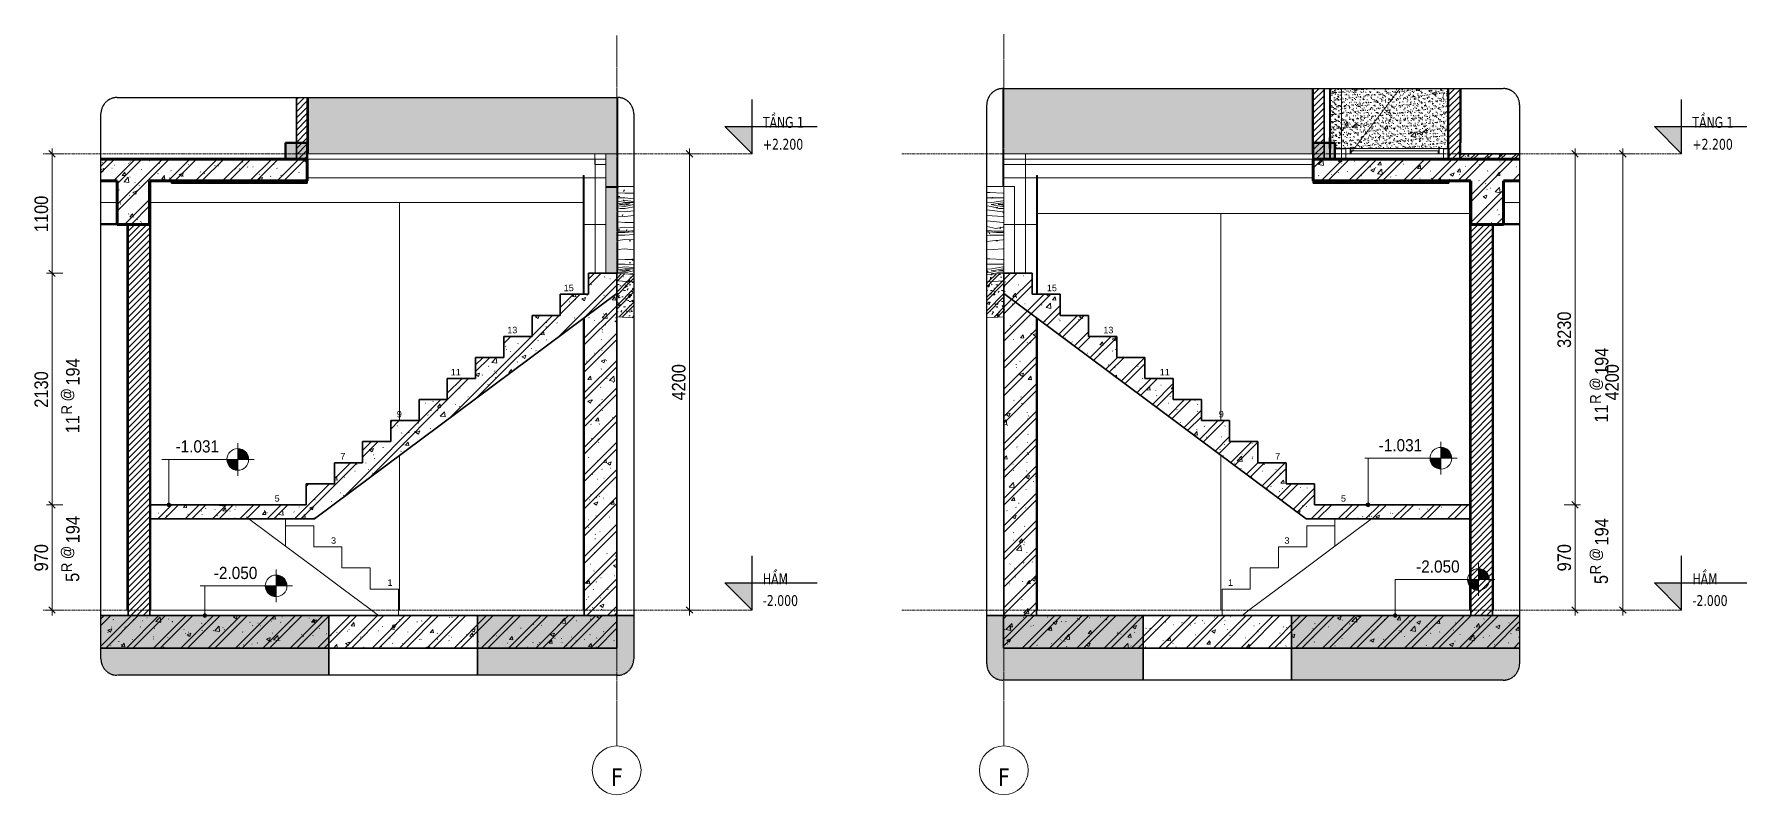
# Model space of a CAD drawing. Header units: millimetres. Extents: x 71580 to 117409, y -3700 to 46019.
# Drawn here: x 101639 to 117409, y -3700 to 3300 of the extents above.
import ezdxf

# ---------------------------------------------------------------- set-up
doc = ezdxf.new("R2010")
doc.units = ezdxf.units.MM
for name, pattern in [('Centre', [31.75, 6.35, -4.7625, 15.875, -4.7625]), ('Dash', [6, 3, -3]), ('Grid Line', [22.225, 12.7, -3.175, 3.175, -3.175]), ('Hidden', [7.14375, 4.7625, -2.38125])]:
    doc.linetypes.add(name, pattern=pattern)
for name, color, linetype, lineweight in [('0-3', 90, 'Continuous', 5), ('0-4', 130, 'Continuous', 5), ('A-ANNO-DIMS', 211, 'Continuous', 9), ('A-ANNO-DIMS-50', 211, 'Continuous', 9), ('A-CLNG-1', 7, 'Continuous', 35), ('A-CLNG-PATT-1', 13, 'Continuous', 18), ('A-DETL-GENF', 92, 'Continuous', 18), ('A-DETL-GENF-2', 92, 'Hidden', 25), ('A-DETL-GENF-4', 254, 'Continuous', 18), ('A-DETL-GENF-HDLN-1', 250, 'Dash', 18), ('A-DETL-MEDM', 33, 'Continuous', 35), ('A-DETL-WIDE', 214, 'Continuous', 70), ('A-DOOR-1', 250, 'Continuous', 18), ('A-FLOR-1', 250, 'Continuous', 18), ('A-FLOR-FNSH-1', 7, 'Continuous', 35), ('A-FLOR-FNSH-2', 250, 'Continuous', 18), ('A-FLOR-HRAL-1', 250, 'Continuous', 18), ('A-FLOR-HRAL-2', 53, 'Continuous', 25), ('A-FLOR-HRAL-3', 253, 'Continuous', 18), ('A-FLOR-LEVL', 51, 'Continuous', 9), ('A-FLOR-LEVL-1', 51, 'Continuous', 25), ('A-FLOR-LEVL-2', 51, 'Centre', 9), ('A-FLOR-MCUT', 51, 'Continuous', 18), ('A-FLOR-PATT-1', 253, 'Continuous', 18), ('A-FLOR-PATT-2', 8, 'Continuous', 18), ('A-FLOR-PATT-3', 67, 'Continuous', 18), ('A-WALL', 113, 'Continuous', 18), ('A-WALL-2', 7, 'Continuous', 35), ('A-WALL-3', 250, 'Continuous', 18), ('A-WALL-FNSH-1', 250, 'Continuous', 18), ('A-WALL-PATT-1', 254, 'Continuous', 18), ('A-WALL-PATT-2', 111, 'Continuous', 18), ('A-WALL-PATT-3', 111, 'Continuous', 5), ('A-WALL-PATT-4', 250, 'Continuous', 18), ('A-WALL-PATT-5', 255, 'Continuous', 18), ('G-ANNO-DIMS', 111, 'Continuous', 9), ('I-WALL-1', 250, 'Continuous', 18), ('S-BEAM-1', 43, 'Continuous', 5), ('S-BEAM-2', 250, 'Continuous', 18), ('S-BEAM-3', 90, 'Continuous', 50), ('S-COLS', 52, 'Continuous', 18), ('S-COLS-3', 250, 'Continuous', 18), ('S-FNDN-1', 43, 'Continuous', 5), ('S-FNDN-2', 7, 'Continuous', 35), ('S-GRID-1', 1, 'Grid Line', 9), ('S-GRID-IDEN', 1, 'Continuous', 9), ('S-STRS', 31, 'Continuous', 18), ('S-STRS-1', 253, 'Continuous', 18), ('S-STRS-2', 31, 'Continuous', 35), ('S-STRS-ANNO', 31, 'Continuous', 18), ('S-STRS-IDEN-1', 31, 'Continuous', 9)]:
    doc.layers.add(name, color=color, linetype=linetype, lineweight=lineweight)
doc.styles.add('Arial', font='arial.ttf', dxfattribs={"height": 59.53})
doc.styles.add('Arial_3', font='arial.ttf', dxfattribs={"width": 0.9, "height": 112.5})
doc.styles.add('Tahoma_B', font='tahomabd.ttf', dxfattribs={"height": 162.5})
doc.styles.add('Tahoma_B_1', font='tahomabd.ttf', dxfattribs={"width": 0.85, "height": 100})
doc.styles.add('UTM Avo', font='', dxfattribs={"width": 0.9, "height": 125})
doc.styles.add('UTM Avo_1', font='', dxfattribs={"width": 0.9, "height": 100})
doc.styles.add('UTM Avo_2', font='', dxfattribs={"width": 0.9, "height": 125})
doc.styles.get('UTM Avo').set_extended_font_data('UTM Avo')
doc.styles.get('UTM Avo_1').set_extended_font_data('UTM Avo')
doc.styles.get('UTM Avo_2').set_extended_font_data('UTM Avo')
doc.dimstyles.new('1_Dim_chi_tiet_2_5', dxfattribs={"dimscale": 304.8, "dimtxt": 124.912619, "dimasz": 0.19685, "dimexe": 0.164042, "dimexo": 0.0625, "dimgap": 0.016404, "dimtad": 1, "dimdec": 0, "dimrnd": 5, "dimzin": 0, "dimdsep": 46, "dimtxsty": 'UTM Avo', "dimblk1": 'OBLIQUE', "dimblk2": 'OBLIQUE', "dimsah": 1, "dimcen": 0.09, "dimdle": 0.164042, "dimazin": 0, "dimtfac": 1, "dimtdec": 4, "dimtix": 1, "dimtmove": 0, "dimatfit": 3, "dimfxl": 0.328084, "dimfxlon": 1, "dimtvp": 1, "dimtolj": 1, "dimtzin": 0, "dimarcsym": 2})
pattern_1 = [(50, (42110.72, 15725), (364.368, -31.8783), [38.1, -419.1]), (355, (42110.72, 15725), (-70.486, 382.113), [30.48, -335.28]), (100.451, (42141.1, 15722.34), (293.885, 350.2334), [32.38, -356.18]), (46.184, (42110.7, 15826.6), (542.158, -84.086), [57.15, -628.65]), (96.636, (42155.9, 15819.6), (474.805, 494.855), [48.57, -534.27]), (351.184, (42110.7, 15826.6), (474.81, 494.85), [45.72, -502.92]), (21, (42161.52, 15801.2), (303.2285, -204.5305), [38.1, -419.1]), (326, (42161.52, 15801.2), (123.604, 368.376), [30.48, -335.28]), (71.451, (42186.8, 15784.16), (426.834, 163.843), [32.38, -356.18]), (37.5, (42110.72, 15725), (6.1766, 169.11015), [3.353, -327.863, 3.353, -337.007, -336.55]), (37.5, (42110.72, 15725), (6.1766, 169.11015), [-671.576, 3.353, -333.197]), (7.5, (42110.72, 15725), (133.6389, 200.3615), [3.353, -190.703, 3.353, -320.243, -128.27]), (7.5, (42110.72, 15725), (133.6389, 200.3615), [-517.652, 3.353, -124.917]), (327.5, (41997.43, 15725), (271.1818, -11.4584), [3.353, -123.647, 3.353, -392.887, -525.78]), (327.5, (41997.43, 15725), (271.1818, -11.4584), [-523.24, 3.353, -522.427]), (317.5, (41946.64, 15725), (296.2585, 50.853), [3.353, -161.747, 3.353, -259.791, -373.38]), (317.5, (41946.64, 15725), (296.2585, 50.853), [-428.244, 3.353, -370.027]), (45, (42110.72, 15725), (-125.7236, 125.7236), []), (45, (42110.72, 15915.5), (-125.7236, 125.7236), [])]
pattern_2 = [(45, (104576.723, 15725), (-28.28427, 28.28427), [])]
pattern_3 = [(50, (104576.72, 15725), (364.368, -31.8783), [38.1, -419.1]), (355, (104576.72, 15725), (-70.486, 382.113), [30.48, -335.28]), (100.451, (104607.1, 15722.34), (293.885, 350.2334), [32.38, -356.18]), (46.184, (104576.72, 15826.6), (542.158, -84.086), [57.15, -628.65]), (96.636, (104621.9, 15819.6), (474.805, 494.855), [48.57, -534.27]), (351.184, (104576.7, 15826.6), (474.81, 494.85), [45.72, -502.92]), (21, (104627.52, 15801.2), (303.2285, -204.5305), [38.1, -419.1]), (326, (104627.52, 15801.2), (123.604, 368.376), [30.48, -335.28]), (71.451, (104652.8, 15784.16), (426.834, 163.843), [32.38, -356.18]), (37.5, (104576.72, 15725), (6.1766, 169.11015), [3.353, -327.863, 3.353, -337.007, -336.55]), (37.5, (104576.72, 15725), (6.1766, 169.11015), [-671.576, 3.353, -333.197]), (7.5, (104576.72, 15725), (133.6389, 200.3615), [3.353, -190.703, 3.353, -320.243, -128.27]), (7.5, (104576.72, 15725), (133.6389, 200.3615), [-517.652, 3.353, -124.917]), (327.5, (104463.44, 15725), (271.1818, -11.4584), [3.353, -123.647, 3.353, -392.887, -525.78]), (327.5, (104463.44, 15725), (271.1818, -11.4584), [-523.24, 3.353, -522.427]), (317.5, (104412.64, 15725), (296.2585, 50.853), [3.353, -161.747, 3.353, -259.791, -373.38]), (317.5, (104412.64, 15725), (296.2585, 50.853), [-428.244, 3.353, -370.027]), (45, (104576.72, 15725), (-125.7236, 125.7236), []), (45, (104576.72, 15915.5), (-125.7236, 125.7236), [])]
pattern_4 = [(50, (104576.72, 15725), (182.1847, -15.9391), [19.05, -209.55]), (355, (104576.72, 15725), (-35.2424, 191.0566), [15.24, -167.64]), (100.451, (104591.9, 15723.67), (146.9425, 175.1167), [16.19, -178.09]), (46.184, (104576.72, 15775.8), (271.079, -42.0433), [28.575, -314.325]), (96.636, (104599.3, 15772.3), (237.4025, 247.427), [24.285, -267.135]), (351.184, (104576.72, 15775.8), (237.4046, 247.425), [22.86, -251.46]), (21, (104602.12, 15763.1), (151.6149, -102.2655), [19.05, -209.55]), (326, (104602.12, 15763.1), (61.8024, 184.1877), [15.24, -167.64]), (71.451, (104614.76, 15754.58), (213.417, 81.9214), [16.19, -178.09]), (37.5, (104576.72, 15725), (3.08832, 84.55508), [1.676, -163.932, 1.676, -168.504, -168.275]), (37.5, (104576.72, 15725), (3.08832, 84.55508), [-335.788, 1.676, -166.599]), (7.5, (104576.72, 15725), (66.81944, 100.18075), [1.676, -95.352, 1.676, -160.122, -64.135]), (7.5, (104576.72, 15725), (66.81944, 100.18075), [-258.826, 1.676, -62.459]), (327.5, (104520.08, 15725), (135.5905, -5.7289), [1.676, -61.824, 1.676, -196.444, -262.89]), (327.5, (104520.08, 15725), (135.5905, -5.7289), [-261.62, 1.676, -261.214]), (317.5, (104494.68, 15725), (148.1289, 25.4268), [1.676, -80.874, 1.676, -129.896, -186.69]), (317.5, (104494.68, 15725), (148.1289, 25.4268), [-214.122, 1.676, -185.014]), (45, (104576.72, 15725), (-62.8618, 62.8618), []), (45, (104576.72, 15820.25), (-62.8618, 62.8618), [])]
pattern_5 = [(0, (104576.72, 15725), (406.4, 101.6), [16.764, -288.036, 16.764, -288.036, -1625.6]), (0, (104576.72, 15725), (406.4, 101.6), [-609.6, 16.764, -592.836, 16.764, -288.036, -711.2]), (0, (104576.72, 15725), (406.4, 101.6), [-1524, 16.764, -186.436, 16.764, -491.236]), (120, (104729.12, 15775.8), (-291.1882, 301.1527), [16.764, -288.036, 16.764, -288.036, -1625.6]), (120, (104729.12, 15775.8), (-291.1882, 301.1527), [-609.6, 16.764, -592.836, 16.764, -288.036, -711.2]), (120, (104729.12, 15775.8), (-291.1882, 301.1527), [-1524, 16.764, -186.436, 16.764, -491.236]), (240, (104779.92, 15979), (-115.2118, -402.7527), [16.764, -288.036, 16.764, -288.036, -1625.6]), (240, (104779.92, 15979), (-115.2118, -402.7527), [-609.6, 16.764, -592.836, 16.764, -288.036, -711.2]), (240, (104779.92, 15979), (-115.2118, -402.7527), [-1524, 16.764, -186.436, 16.764, -491.236])]
pattern_6 = [(50, (-42171.12, 15725), (364.368, -31.8783), [38.1, -419.1]), (355, (-42171.1, 15725), (-70.486, 382.113), [30.48, -335.28]), (100.451, (-42140.75, 15722.34), (293.885, 350.2334), [32.38, -356.18]), (46.184, (-42171.1, 15826.6), (542.158, -84.086), [57.15, -628.65]), (96.636, (-42125.94, 15819.6), (474.805, 494.855), [48.57, -534.27]), (351.184, (-42171.1, 15826.6), (474.81, 494.85), [45.72, -502.92]), (21, (-42120.32, 15801.2), (303.2285, -204.5305), [38.1, -419.1]), (326, (-42120.3, 15801.2), (123.604, 368.376), [30.48, -335.28]), (71.451, (-42095.05, 15784.16), (426.834, 163.843), [32.38, -356.18]), (37.5, (-42171.12, 15725), (6.1766, 169.11015), [3.353, -327.863, 3.353, -337.007, -336.55]), (37.5, (-42171.12, 15725), (6.1766, 169.11015), [-671.576, 3.353, -333.197]), (7.5, (-42171.12, 15725), (133.6389, 200.3615), [3.353, -190.703, 3.353, -320.243, -128.27]), (7.5, (-42171.12, 15725), (133.6389, 200.3615), [-517.652, 3.353, -124.917]), (327.5, (-42284.4, 15725), (271.1818, -11.4584), [3.353, -123.647, 3.353, -392.887, -525.78]), (327.5, (-42284.4, 15725), (271.1818, -11.4584), [-523.24, 3.353, -522.427]), (317.5, (-42335.2, 15725), (296.2585, 50.853), [3.353, -161.747, 3.353, -259.791, -373.38]), (317.5, (-42335.2, 15725), (296.2585, 50.853), [-428.244, 3.353, -370.027]), (45, (-42171.12, 15725), (-125.7236, 125.7236), []), (45, (-42171.12, 15915.5), (-125.7236, 125.7236), [])]
pattern_7 = [(45, (-42171.116, 15725), (-26.5165, 26.5165), [])]
pattern_8 = [(50, (-42171.12, 15725), (364.368, -31.878), [38.1, -419.1]), (355, (-42171.1, 15725), (-70.486, 382.113), [30.48, -335.28]), (100.451, (-42140.75, 15722.34), (293.885, 350.233), [32.38, -356.18]), (46.184, (-42171.1, 15826.6), (542.158, -84.086), [57.15, -628.65]), (96.636, (-42125.94, 15819.6), (474.805, 494.855), [48.57, -534.27]), (351.184, (-42171.1, 15826.6), (474.81, 494.85), [45.72, -502.92]), (21, (-42120.32, 15801.2), (303.2285, -204.5305), [38.1, -419.1]), (326, (-42120.3, 15801.2), (123.604, 368.376), [30.48, -335.28]), (71.451, (-42095.05, 15784.16), (426.834, 163.843), [32.38, -356.18]), (37.5, (-42171.12, 15725), (6.1766, 169.1102), [16.764, -314.452, 16.764, -323.596, -336.55]), (37.5, (-42171.12, 15725), (6.1766, 169.1102), [-671.576, 16.764, -319.786]), (7.5, (-42171.12, 15725), (133.6389, 200.3615), [16.764, -177.292, 16.764, -306.832, -128.27]), (7.5, (-42171.12, 15725), (133.6389, 200.3615), [-517.652, 16.764, -111.506]), (327.5, (-42284.4, 15725), (271.1818, -11.4584), [16.764, -110.236, 16.764, -379.476, -525.78]), (327.5, (-42284.4, 15725), (271.1818, -11.4584), [-523.24, 16.764, -509.016]), (317.5, (-42335.2, 15725), (296.2585, 50.853), [16.764, -148.336, 16.764, -246.38, -373.38]), (317.5, (-42335.2, 15725), (296.2585, 50.853), [-428.244, 16.764, -356.616])]
pattern_9 = [(37.5, (-42171.116, 15725), (-1.60031, 48.94136), [1.676, -36.932, 1.676, -41.504, -41.275]), (37.5, (-42171.116, 15725), (-1.60031, 48.94136), [-81.788, 1.676, -39.599]), (7.5, (-42171.116, 15725), (44.9521, 71.68268), [1.676, -19.152, 1.676, -33.122, -13.335]), (7.5, (-42171.116, 15725), (44.9521, 71.68268), [-55.626, 1.676, -11.659]), (327.5, (-42202.36, 15725), (79.09879, 0.14376), [1.676, -11.024, 1.676, -44.044, -59.69]), (327.5, (-42202.36, 15725), (79.09879, 0.14376), [-58.42, 1.676, -58.014]), (317.5, (-42202.36, 15725), (76.3552, 22.29306), [1.676, -4.674, 1.676, -28.296, -34.29]), (317.5, (-42202.36, 15725), (76.3552, 22.29306), [-36.322, 1.676, -32.614])]
pattern_10 = [(45, (112933.282, 15725), (-28.28427, 28.28427), [])]
pattern_11 = [(50, (112933.28, 15725), (364.368, -31.8783), [38.1, -419.1]), (355, (112933.3, 15725), (-70.486, 382.113), [30.48, -335.28]), (100.451, (112963.65, 15722.34), (293.885, 350.2334), [32.38, -356.18]), (46.184, (112933.3, 15826.6), (542.158, -84.086), [57.15, -628.65]), (96.636, (112978.46, 15819.6), (474.805, 494.855), [48.57, -534.27]), (351.184, (112933.3, 15826.6), (474.81, 494.85), [45.72, -502.92]), (21, (112984.08, 15801.2), (303.2285, -204.5305), [38.1, -419.1]), (326, (112984.1, 15801.2), (123.604, 368.376), [30.48, -335.28]), (71.451, (113009.35, 15784.16), (426.834, 163.843), [32.38, -356.18]), (37.5, (112933.28, 15725), (6.1766, 169.11015), [3.353, -327.863, 3.353, -337.007, -336.55]), (37.5, (112933.28, 15725), (6.1766, 169.11015), [-671.576, 3.353, -333.197]), (7.5, (112933.28, 15725), (133.6389, 200.3615), [3.353, -190.703, 3.353, -320.243, -128.27]), (7.5, (112933.28, 15725), (133.6389, 200.3615), [-517.652, 3.353, -124.917]), (327.5, (112820, 15725), (271.1818, -11.4584), [3.353, -123.647, 3.353, -392.887, -525.78]), (327.5, (112820, 15725), (271.1818, -11.4584), [-523.24, 3.353, -522.427]), (317.5, (112769.2, 15725), (296.2585, 50.853), [3.353, -161.747, 3.353, -259.791, -373.38]), (317.5, (112769.2, 15725), (296.2585, 50.853), [-428.244, 3.353, -370.027]), (45, (112933.28, 15725), (-125.7236, 125.7236), []), (45, (112933.28, 15915.5), (-125.7236, 125.7236), [])]
pattern_12 = [(0, (112933.28, 15725), (406.4, 101.6), [16.764, -288.036, 16.764, -288.036, -1625.6]), (0, (112933.28, 15725), (406.4, 101.6), [-609.6, 16.764, -592.836, 16.764, -288.036, -711.2]), (0, (112933.28, 15725), (406.4, 101.6), [-1524, 16.764, -186.436, 16.764, -491.236]), (120, (113085.68, 15775.8), (-291.1882, 301.1527), [16.764, -288.036, 16.764, -288.036, -1625.6]), (120, (113085.68, 15775.8), (-291.1882, 301.1527), [-609.6, 16.764, -592.836, 16.764, -288.036, -711.2]), (120, (113085.68, 15775.8), (-291.1882, 301.1527), [-1524, 16.764, -186.436, 16.764, -491.236]), (240, (113136.48, 15979), (-115.2118, -402.7527), [16.764, -288.036, 16.764, -288.036, -1625.6]), (240, (113136.48, 15979), (-115.2118, -402.7527), [-609.6, 16.764, -592.836, 16.764, -288.036, -711.2]), (240, (113136.48, 15979), (-115.2118, -402.7527), [-1524, 16.764, -186.436, 16.764, -491.236])]
pattern_13 = [(349.695, (110751.44, 869.39), (3657.5982, -609.61), [68.155, -6747.38]), (0, (110818.5, 857.2), (609.6, 609.6), [67.06, -542.54]), (18.435, (110885.55, 857.2), (1219.2, 609.602), [57.83, -1869.89]), (172.875, (110940.414, 875.49), (4267.1994, -609.599), [49.15, -4865.604]), (174.806, (110891.646, 881.584), (6096.004, -609.5547), [67.333, -6665.92]), (194.036, (110824.59, 887.68), (-1828.802, -609.592), [75.4, -2438.04]), (9.462, (110800.21, 869.39), (3048.005, 609.5835), [37.08, -3670.97]), (353.66, (110836.78, 875.49), (-4876.8008, 609.5835), [55.2, -5464.96]), (185.711, (110891.646, 869.39), (-5486.395, -609.6394), [61.264, -6065.14]), (168.69, (110830.69, 863.3), (2438.4, -609.603), [31.08, -3077.28]), (354.806, (110696.574, 863.296), (-6096.004, 609.5547), [67.333, -6665.92]), (348.69, (110763.63, 857.2), (-2438.4, 609.603), [62.17, -3046.19]), (0, (110824.6, 845), (609.6, 609.6), [73.15, -536.45]), (20.556, (110897.74, 845.01), (3048, 1219.197), [52.084, -5156.34]), (3.814, (110946.51, 863.296), (8534.4012, 609.5889), [91.643, -9072.654]), (354.806, (111037.95, 869.39), (-6096.004, 609.5547), [67.333, -6665.92]), (0, (111105, 863.3), (609.6, 609.6), [67.06, -542.54]), (5.194, (110562.46, 863.296), (6096.004, 609.5547), [67.333, -6665.92]), (354.806, (110629.52, 869.39), (-6096.004, 609.5547), [67.333, -6665.92]), (0, (110562.46, 875.5), (609.6, 609.6), [36.58, -573.02]), (5.194, (110599.04, 875.49), (6096.004, 609.5547), [67.333, -6665.92]), (0, (110666.1, 881.6), (609.6, 609.6), [60.96, -548.64]), (10.305, (110727.054, 881.584), (-3657.5982, -609.61), [68.155, -6747.38]), (5.194, (110794.11, 893.776), (6096.004, 609.5547), [67.333, -6665.92]), (354.806, (110861.166, 899.87), (-6096.004, 609.5547), [67.333, -6665.92]), (354.806, (110928.22, 893.776), (-6096.004, 609.5547), [67.333, -6665.92]), (351.87, (110995.28, 887.68), (-3657.6004, 609.593), [86.21, -4224.31]), (0, (111080.6, 875.5), (609.6, 609.6), [91.44, -518.16]), (347.471, (111056.24, 509.73), (3047.9989, -609.6108), [56.2, -5564.033]), (354.289, (111111.1, 497.536), (-5486.3951, 609.6394), [61.264, -6065.14]), (8.13, (111056.24, 509.73), (3657.6004, 609.593), [43.105, -4267.42]), (9.462, (111098.91, 515.82), (3048.005, 609.5835), [74.16, -3633.89]), (0, (110562.46, 528), (609.6, 609.6), [73.15, -536.45]), (350.538, (110635.61, 528.02), (-3048.005, 609.5835), [37.08, -3670.97]), (201.801, (110672.19, 521.92), (1828.8045, 609.587), [32.83, -3249.97]), (192.995, (110641.71, 509.73), (5486.3931, 1219.2375), [81.33, -8051.747]), (352.875, (111123.294, 509.73), (-4267.1994, 609.599), [49.15, -4865.604]), (7.125, (111123.294, 509.73), (4267.1994, 609.599), [49.15, -4865.604]), (0, (110562.46, 515.8), (609.6, 609.6), [48.77, -560.83]), (194.036, (110611.23, 515.82), (-1828.802, -609.592), [50.27, -2463.18]), (356.633, (110696.574, 534.112), (-9753.5944, 609.6919), [103.81, -10277.302]), (357.709, (110800.206, 528.016), (-14630.39665, 609.6991), [152.522, -15099.665]), (3.18, (110952.606, 521.92), (10363.1983, 609.6312), [109.897, -10879.823]), (9.462, (111062.33, 528.02), (3048.005, 609.5835), [111.24, -3596.81]), (10.305, (110562.46, 473.15), (-3657.5982, -609.61), [68.155, -6747.38]), (15.945, (110629.52, 485.34), (-2438.4042, -609.583), [88.76, -4349.196]), (0, (110714.86, 509.7), (609.6, 609.6), [79.25, -530.35]), (351.87, (110794.11, 509.73), (-3657.6004, 609.593), [86.21, -4224.31]), (3.576, (110879.454, 497.536), (9144.003, 609.5468), [97.726, -9674.906]), (351.254, (110976.99, 503.63), (4267.201, -609.5878), [80.18, -7937.856]), (345.964, (111056.24, 491.44), (-1828.802, 609.592), [75.4, -2438.04]), (0, (111129.4, 473.15), (609.6, 609.6), [42.67, -566.93]), (174.806, (110696.574, 534.11), (6096.004, -609.5547), [134.665, -6598.587]), (355.236, (110562.46, 570.69), (-6705.5965, 609.6414), [146.81, -7193.745]), (0, (110708.77, 558.5), (609.6, 609.6), [140.2, -469.4]), (4.086, (110848.974, 558.496), (7924.795, 609.6527), [171.123, -8385.02]), (0, (111019.66, 570.7), (609.6, 609.6), [152.4, -457.2]), (7.125, (110562.46, 442.67), (4267.1994, 609.599), [147.443, -4767.31]), (6.34, (110708.766, 460.96), (4876.8008, 609.5835), [110.403, -5409.76]), (357.51, (110818.494, 473.152), (-13411.19697, 609.7044), [140.34, -13893.706]), (353.48, (110958.702, 467.056), (-15849.59217, 1828.85517), [214.749, -21260.135]), (3.013, (110562.462, 838.912), (10972.79715, 609.6408), [115.984, -11482.446]), (351.87, (110678.29, 845.01), (-3657.6004, 609.593), [129.316, -4181.21]), (357.614, (110806.302, 826.72), (-14020.79943, 609.6137), [146.43, -14496.664]), (10.62, (110952.606, 820.624), (-6705.5925, -1219.2397), [99.236, -9824.334]), (0, (111050.14, 838.9), (609.6, 609.6), [121.92, -487.68]), (356.82, (110562.462, 912.064), (-10363.1983, 609.6312), [109.897, -10879.823]), (6.009, (110672.19, 905.968), (-6095.999, -609.5992), [116.464, -11529.93]), (6.71, (110788.014, 918.16), (-5486.3973, -609.6157), [104.346, -10330.325]), (354.289, (110891.646, 930.35), (-5486.395, 609.6394), [122.53, -6003.877]), (347.905, (111013.566, 918.16), (-5486.3949, 1219.223), [87.28, -8640.862]), (9.462, (111098.91, 899.87), (3048.005, 609.5835), [74.16, -3633.89]), (3.814, (110562.462, 796.24), (8534.4012, 609.5889), [91.643, -9072.654]), (347.196, (110653.902, 802.336), (-7924.80896, 1828.76326), [137.532, -13615.67]), (0, (110788, 771.86), (609.6, 609.6), [152.4, -457.2]), (5.44, (110940.414, 771.856), (-6705.6025, -609.56085), [128.595, -12730.932]), (6.71, (111068.43, 784.048), (-5486.39734, -609.6157), [104.346, -10330.325]), (0, (110562.46, 954.74), (609.6, 609.6), [103.63, -505.97]), (8.13, (110666.09, 954.74), (3657.6004, 609.593), [172.42, -4138.1]), (357.614, (110836.782, 979.12), (-14020.79943, 609.6137), [146.43, -14496.664]), (354.472, (110983.086, 973.024), (12801.591, -1219.3029), [189.859, -18796.025]), (6.843, (110562.462, 400), (-10363.19504, -1219.24128), [153.494, -15195.842]), (0, (110714.86, 418.3), (609.6, 609.6), [170.69, -438.91]), (356.348, (110885.55, 418.288), (-18897.60496, 1219.126665), [287.095, -28422.422]), (0, (110562.46, 613.36), (609.6, 609.6), [146.3, -463.3]), (4.764, (110708.766, 613.36), (6705.5965, 609.6414), [146.81, -7193.745]), (358.152, (110855.07, 625.552), (-18287.99624, 609.72412), [189.074, -18718.355]), (357.274, (111044.046, 619.456), (-12192.00424, 609.53415), [128.16, -12687.945]), (354.806, (110562.46, 710.896), (-6096.004, 609.5547), [134.665, -6598.587]), (0, (110696.6, 698.7), (609.6, 609.6), [195.07, -414.53]), (1.909, (110891.646, 698.704), (17678.40105, 609.55323), [182.982, -18115.176]), (3.576, (111074.526, 704.8), (9144.003, 609.5468), [97.726, -9674.906])]
pattern_14 = [(50, (112933.28, 15725), (182.1847, -15.9391), [19.05, -209.55]), (355, (112933.28, 15725), (-35.2424, 191.0566), [15.24, -167.64]), (100.451, (112948.46, 15723.67), (146.9425, 175.1167), [16.19, -178.09]), (46.184, (112933.28, 15775.8), (271.079, -42.0433), [28.575, -314.325]), (96.636, (112955.87, 15772.3), (237.4025, 247.427), [24.285, -267.135]), (351.184, (112933.28, 15775.8), (237.4046, 247.425), [22.86, -251.46]), (21, (112958.68, 15763.1), (151.6149, -102.2655), [19.05, -209.55]), (326, (112958.68, 15763.1), (61.8024, 184.1877), [15.24, -167.64]), (71.451, (112971.32, 15754.58), (213.417, 81.9214), [16.19, -178.09]), (37.5, (112933.28, 15725), (3.08832, 84.55508), [1.676, -163.932, 1.676, -168.504, -168.275]), (37.5, (112933.28, 15725), (3.08832, 84.55508), [-335.788, 1.676, -166.599]), (7.5, (112933.28, 15725), (66.81944, 100.18075), [1.676, -95.352, 1.676, -160.122, -64.135]), (7.5, (112933.28, 15725), (66.81944, 100.18075), [-258.826, 1.676, -62.459]), (327.5, (112876.64, 15725), (135.5905, -5.7289), [1.676, -61.824, 1.676, -196.444, -262.89]), (327.5, (112876.64, 15725), (135.5905, -5.7289), [-261.62, 1.676, -261.214]), (317.5, (112851.24, 15725), (148.1289, 25.4268), [1.676, -80.874, 1.676, -129.896, -186.69]), (317.5, (112851.24, 15725), (148.1289, 25.4268), [-214.122, 1.676, -185.014]), (45, (112933.28, 15725), (-62.8618, 62.8618), []), (45, (112933.28, 15820.25), (-62.8618, 62.8618), [])]

msp = doc.modelspace()

# ---------------------------------------------------------------- texts
at = {"layer": 'A-FLOR-LEVL', "char_height": 100, "line_spacing_factor": 0.996129, "style": 'Tahoma_B_1'}
for s, insert, width, attachment_point in [('\\pt510,1020,1530,2040,2550,3060,3570,4080,4590,5100,5610,6120,6630,7140,7650,8160,8670,9180,9690,10200,10710,11220,11730,12240,12750,13260,13770,14280,14790,15300,15810,16320;TẦNG 1', (108349.2, 2437.2), 452.625, 7), ('\\pt510,1020,1530,2040,2550,3060,3570,4080,4590,5100,5610,6120,6630,7140,7650,8160,8670,9180,9690,10200,10710,11220,11730,12240,12750,13260,13770,14280,14790,15300,15810,16320;TẦNG 1', (116909.7, 2437.2), 452.625, 7), ('\\pt212.5,425,637.5,850,1062.5,1275,1487.5,1700,1912.5,2125,2337.5,2550,2762.5,2975,3187.5,3400,3612.5,3825,4037.5,4250,4462.5,4675,4887.5,5100,5312.5,5525,5737.5,5950,6162.5,6375,6587.5,6800;+2.200', (108349.2, 2337.5), 441.575, 1), ('\\pt212.5,425,637.5,850,1062.5,1275,1487.5,1700,1912.5,2125,2337.5,2550,2762.5,2975,3187.5,3400,3612.5,3825,4037.5,4250,4462.5,4675,4887.5,5100,5312.5,5525,5737.5,5950,6162.5,6375,6587.5,6800;+2.200', (116909.7, 2337.5), 441.575, 1), ('\\pt510,1020,1530,2040,2550,3060,3570,4080,4590,5100,5610,6120,6630,7140,7650,8160,8670,9180,9690,10200,10710,11220,11730,12240,12750,13260,13770,14280,14790,15300,15810,16320;HẦM', (108349.2, -1762.8), 283.9, 7), ('\\pt510,1020,1530,2040,2550,3060,3570,4080,4590,5100,5610,6120,6630,7140,7650,8160,8670,9180,9690,10200,10710,11220,11730,12240,12750,13260,13770,14280,14790,15300,15810,16320;HẦM', (116909.7, -1762.8), 283.9, 7), ('\\pt212.5,425,637.5,850,1062.5,1275,1487.5,1700,1912.5,2125,2337.5,2550,2762.5,2975,3187.5,3400,3612.5,3825,4037.5,4250,4462.5,4675,4887.5,5100,5312.5,5525,5737.5,5950,6162.5,6375,6587.5,6800;-2.000', (108349.2, -1862.5), 396.525, 1), ('\\pt212.5,425,637.5,850,1062.5,1275,1487.5,1700,1912.5,2125,2337.5,2550,2762.5,2975,3187.5,3400,3612.5,3825,4037.5,4250,4462.5,4675,4887.5,5100,5312.5,5525,5737.5,5950,6162.5,6375,6587.5,6800;-2.000', (116909.7, -1862.5), 396.525, 1)]:
    msp.add_mtext(s, dxfattribs=dict(at, insert=insert, width=width, attachment_point=attachment_point))
at = {"layer": 'G-ANNO-DIMS', "char_height": 112.5, "width": 476.551, "attachment_point": 1, "line_spacing_factor": 0.941778, "style": 'Arial_3'}
for s, insert in [('-1.031', (102940, -437.2)), ('-1.031', (114019.6, -426.7)), ('-2.050', (114364.5, -1543.1)), ('-2.050', (103292.5, -1602.1))]:
    msp.add_mtext(s, dxfattribs=dict(at, insert=insert))
at = {"layer": 'S-STRS-ANNO', "attachment_point": 1, "line_spacing_factor": 0.941778, "style": 'Arial'}
for s, insert, char_height, width in [('15', (106514.8, 994.7), 59.53, 109.886), ('15', (110964, 994.7), 59.53, 109.886), ('13', (105994.8, 607.2), 59.53, 109.886), ('13', (111484, 607.2), 59.53, 109.886), ('11', (105474.8, 219.7), 59.53, 109.886), ('11', (112004, 219.7), 59.53, 109.886), ('9', (104977.7, -167.8), 59.5, 54.943), ('9', (112546.9, -167.8), 59.5, 54.943), ('7', (104457.7, -555.3), 59.5, 54.943), ('7', (113066.9, -555.3), 59.5, 54.943), ('5', (103852.4, -942.8), 59.5, 54.943), ('5', (113672.2, -942.8), 59.5, 54.943), ('3', (104372.4, -1330.3), 59.5, 54.943), ('3', (113152.2, -1330.3), 59.5, 54.943), ('1', (104892.4, -1717.8), 59.5, 54.943), ('1', (112632.2, -1717.8), 59.5, 54.943)]:
    msp.add_mtext(s, dxfattribs=dict(at, insert=insert, char_height=char_height, width=width))
at = {"layer": 'S-STRS-IDEN-1', "char_height": 125, "rotation": 90, "line_spacing_factor": 1.107334, "style": 'UTM Avo_2'}
for s, insert, width, attachment_point in [('\\pt571.5,1143,1714.5,2286,2857.5,3429,4000.5,4572,5143.5,5715,6286.5,6858,7429.5,8001,8572.5,9144,9715.5,10287,10858.5,11430,12001.5,12573,13144.5,13716,14287.5,14859,15430.5,16002,16573.5,17145,17716.5,18288;194', (116073.9, 163.8), 252.9, 4), ('\\pt571.5,1143,1714.5,2286,2857.5,3429,4000.5,4572,5143.5,5715,6286.5,6858,7429.5,8001,8572.5,9144,9715.5,10287,10858.5,11430,12001.5,12573,13144.5,13716,14287.5,14859,15430.5,16002,16573.5,17145,17716.5,18288;194', (101995.4, 66), 252.9, 4), ('\\pt571.5,1143,1714.5,2286,2857.5,3429,4000.5,4572,5143.5,5715,6286.5,6858,7429.5,8001,8572.5,9144,9715.5,10287,10858.5,11430,12001.5,12573,13144.5,13716,14287.5,14859,15430.5,16002,16573.5,17145,17716.5,18288;11', (116070, -107.8), 166.95, 6), ('\\pt571.5,1143,1714.5,2286,2857.5,3429,4000.5,4572,5143.5,5715,6286.5,6858,7429.5,8001,8572.5,9144,9715.5,10287,10858.5,11430,12001.5,12573,13144.5,13716,14287.5,14859,15430.5,16002,16573.5,17145,17716.5,18288;11', (101991.5, -205.6), 166.95, 6), ('\\pt571.5,1143,1714.5,2286,2857.5,3429,4000.5,4572,5143.5,5715,6286.5,6858,7429.5,8001,8572.5,9144,9715.5,10287,10858.5,11430,12001.5,12573,13144.5,13716,14287.5,14859,15430.5,16002,16573.5,17145,17716.5,18288;194', (101995.4, -1385.4), 252.9, 4), ('\\pt571.5,1143,1714.5,2286,2857.5,3429,4000.5,4572,5143.5,5715,6286.5,6858,7429.5,8001,8572.5,9144,9715.5,10287,10858.5,11430,12001.5,12573,13144.5,13716,14287.5,14859,15430.5,16002,16573.5,17145,17716.5,18288;194', (116073.9, -1405.6), 252.9, 4), ('\\pt571.5,1143,1714.5,2286,2857.5,3429,4000.5,4572,5143.5,5715,6286.5,6858,7429.5,8001,8572.5,9144,9715.5,10287,10858.5,11430,12001.5,12573,13144.5,13716,14287.5,14859,15430.5,16002,16573.5,17145,17716.5,18288;5', (101991.5, -1657), 83.25, 6), ('\\pt571.5,1143,1714.5,2286,2857.5,3429,4000.5,4572,5143.5,5715,6286.5,6858,7429.5,8001,8572.5,9144,9715.5,10287,10858.5,11430,12001.5,12573,13144.5,13716,14287.5,14859,15430.5,16002,16573.5,17145,17716.5,18288;5', (116070, -1677.2), 83.25, 6)]:
    msp.add_mtext(s, dxfattribs=dict(at, insert=insert, width=width, attachment_point=attachment_point))

# ---------------------------------------------------------------- blocks, each defined once
blk = doc.blocks.new('NCV_TKTC_KET CAU_rvt-5-TKCS_THANG BỘ TB6 - MẶT CẮT')
at = {"layer": 'A-FLOR-PATT-1'}
h = blk.add_hatch(dxfattribs=at)
h.set_pattern_fill('FP_4', color=256, style=0, pattern_type=2)
h.set_pattern_definition(pattern_1)
h.paths.add_polyline_path([(40437, 1930), (41687, 1930), (41687, 1950), (40437, 1950)])
h = blk.add_hatch(dxfattribs=at)
h.set_pattern_fill('FP_4', color=256, style=0, pattern_type=2)
h.set_pattern_definition(pattern_1)
h.paths.add_polyline_path([(40437, 1930), (41687, 1930), (41687, 1950), (40437, 1950)])
h = blk.add_hatch(dxfattribs=at)
h.set_pattern_fill('FP_4', color=256, style=0, pattern_type=2)
h.set_pattern_definition(pattern_1)
h.paths.add_polyline_path([(42128, -2350), (44539, -2350), (44539, -2050), (39787, -2050), (39787, -2350), (40552, -2350)])
h = blk.add_hatch(dxfattribs=at)
h.set_pattern_fill('FP_4', color=256, style=0, pattern_type=2)
h.set_pattern_definition(pattern_1)
h.paths.add_polyline_path([(42128, -2350), (44539, -2350), (44539, -2050), (39787, -2050), (39787, -2350), (40552, -2350)])
at = {"layer": 'S-BEAM-1'}
for points in [[(41687, 2150), (41687, 2300), (41487, 2300), (41487, 2150)], [(40237, 1550), (40237, 1950), (40236, 1950), (40236, 1550)]]:
    blk.add_hatch(color=256, dxfattribs=at).paths.add_polyline_path(points)
at = {"layer": 'S-FNDN-1'}
for points in [[(39937, -2600), (41886, -2600), (41886, -2050), (39787, -2050), (39787, -2450), (39792, -2489), (39807, -2525), (39831, -2556), (39862, -2580), (39899, -2595)], [(43360, -2600), (44544, -2600), (44583, -2595), (44619, -2580), (44650, -2556), (44674, -2525), (44689, -2489), (44694, -2450), (44694, -2050), (43254, -2050), (43254, -2600)]]:
    blk.add_hatch(color=256, dxfattribs=at).paths.add_polyline_path(points)
at = {"layer": 'A-FLOR-1'}
for p, q in [((41687, 2150), (44437, 2150)), ((44437, 1980), (41687, 1980))]:
    blk.add_line(p, q, dxfattribs=at)
at = {"layer": 'A-FLOR-FNSH-1'}
for p, q in [((40437, 1950), (40437, 1930)), ((40437, 1930), (41687, 1930)), ((41687, 1930), (41687, 1950)), ((44237, -2050), (39787, -2050)), ((44539, -2050), (44537, -2050)), ((44539, -2350), (44539, -2050)), ((39787, -2350), (44539, -2350))]:
    blk.add_line(p, q, dxfattribs=at)
at = {"layer": 'S-BEAM-2'}
for p, q in [((41687, 2150), (44237, 2150)), ((44437, 2150), (44237, 2150)), ((39787, 1750), (39936, 1750)), ((40247, 1750), (40437, 1750)), ((40437, 1750), (41437, 1750)), ((41437, 1750), (44237, 1750)), ((44237, 1750), (44237, 1550)), ((44237, 1550), (44437, 1550))]:
    blk.add_line(p, q, dxfattribs=at)
at = {"layer": 'S-BEAM-3'}
for p, q in [((41687, 2300), (41487, 2300)), ((41487, 2300), (41487, 2150)), ((41687, 2150), (41687, 2300)), ((40237, 1550), (40237, 1950)), ((40236, 1550), (40237, 1550))]:
    blk.add_line(p, q, dxfattribs=at)
at = {"layer": 'S-COLS-3'}
for p in [(44337, 1100), (44437, 2150)]:
    blk.add_line(p, (44337, 2150), dxfattribs=at)
at = {"layer": 'S-FNDN-2'}
for p, q in [((41886, -2050), (39787, -2050)), ((41886, -2600), (41886, -2050)), ((44237, -2050), (43254, -2050)), ((43254, -2050), (43254, -2600)), ((44694, -2050), (44537, -2050))]:
    blk.add_line(p, q, dxfattribs=at)
blk = doc.blocks.new('BORDER VIEW - BORDER VIEW-1928559-TKCS_THANG BỘ TB6 - MẶT CẮT')
at = {"layer": 'A-DETL-GENF-2'}
for p, q in [((39937, 2718), (44544, 2718)), ((39787, -2450), (39787, 2568)), ((44694, 2568), (44694, -2450)), ((44544, -2600), (39937, -2600))]:
    blk.add_line(p, q, dxfattribs=at)
for centre, start, end in [((39937, 2568), 90, 180), ((44544, 2568), 360, 90), ((39937, -2450), 180, 270), ((44544, -2450), 270, 0)]:
    blk.add_arc(centre, 150, start, end, dxfattribs=at)
blk = doc.blocks.new('NCV_TKTC_KET CAU_rvt-6-TKCS_THANG BỘ TB7 - MẶT CẮT')
at = {"layer": 'A-FLOR-PATT-1'}
h = blk.add_hatch(dxfattribs=at)
h.set_pattern_fill('FP_10', color=256, style=0, pattern_type=2)
h.set_pattern_definition(pattern_6)
h.paths.add_polyline_path([(-40552, 1930), (-40437, 1930), (-40437, 1950), (-41687, 1950), (-41687, 1930)])
h = blk.add_hatch(dxfattribs=at)
h.set_pattern_fill('FP_10', color=256, style=0, pattern_type=2)
h.set_pattern_definition(pattern_6)
h.paths.add_polyline_path([(-40552, 1930), (-40437, 1930), (-40437, 1950), (-41687, 1950), (-41687, 1930)])
h = blk.add_hatch(dxfattribs=at)
h.set_pattern_fill('FP_10', color=256, style=0, pattern_type=2)
h.set_pattern_definition(pattern_6)
h.paths.add_polyline_path([(-44539, -2350), (-39787, -2350), (-39787, -2050), (-44539, -2050)])
h = blk.add_hatch(dxfattribs=at)
h.set_pattern_fill('FP_10', color=256, style=0, pattern_type=2)
h.set_pattern_definition(pattern_6)
h.paths.add_polyline_path([(-44539, -2350), (-39787, -2350), (-39787, -2050), (-44539, -2050)])
at = {"layer": 'S-BEAM-1'}
blk.add_hatch(color=256, dxfattribs=at).paths.add_polyline_path([(-41487, 2150), (-41487, 2300), (-41687, 2300), (-41687, 2150)])
at = {"layer": 'S-FNDN-1'}
for points in [[(-43254, -2645), (-43254, -2050), (-44694, -2050), (-44694, -2495), (-44689, -2534), (-44674, -2570), (-44650, -2601), (-44619, -2625), (-44583, -2640), (-44544, -2645), (-43355, -2645)], [(-39937, -2645), (-39899, -2640), (-39862, -2625), (-39831, -2601), (-39807, -2570), (-39792, -2534), (-39787, -2495), (-39787, -2050), (-41886, -2050), (-41886, -2645), (-41611, -2645)]]:
    blk.add_hatch(color=256, dxfattribs=at).paths.add_polyline_path(points)
at = {"layer": 'A-FLOR-1'}
for p, q in [((-44537, 2150), (-41687, 2150)), ((-41687, 1980), (-44537, 1980))]:
    blk.add_line(p, q, dxfattribs=at)
at = {"layer": 'A-FLOR-FNSH-1'}
for p, q in [((-41687, 1950), (-41687, 1930)), ((-41687, 1930), (-40437, 1930)), ((-40437, 1930), (-40437, 1950)), ((-44537, -2050), (-44539, -2050)), ((-44539, -2050), (-44539, -2350)), ((-39787, -2050), (-44237, -2050)), ((-44539, -2350), (-39787, -2350))]:
    blk.add_line(p, q, dxfattribs=at)
at = {"layer": 'S-BEAM-2'}
for p, q in [((-44537, 2150), (-44237, 2150)), ((-44237, 2150), (-41687, 2150)), ((-39787, 1750), (-39936, 1750)), ((-44237, 1650), (-44237, 1550)), ((-41687, 1650), (-44237, 1650)), ((-40247, 1650), (-41687, 1650)), ((-44237, 1550), (-44537, 1550))]:
    blk.add_line(p, q, dxfattribs=at)
at = {"layer": 'S-BEAM-3'}
for p, q in [((-41487, 2300), (-41687, 2300)), ((-41687, 2300), (-41687, 2150)), ((-41487, 2150), (-41487, 2300))]:
    blk.add_line(p, q, dxfattribs=at)
at = {"layer": 'S-COLS-3'}
for q in [(-44537, 2150), (-44337, 1100)]:
    blk.add_line((-44337, 2150), q, dxfattribs=at)
at = {"layer": 'S-FNDN-2'}
for p, q in [((-44537, -2050), (-44694, -2050)), ((-43254, -2050), (-44237, -2050)), ((-43254, -2645), (-43254, -2050)), ((-39787, -2050), (-41886, -2050)), ((-41886, -2050), (-41886, -2645))]:
    blk.add_line(p, q, dxfattribs=at)
blk = doc.blocks.new('Railing - Railing-969000-TKCS_THANG BỘ TB7 - MẶT CẮT')
at = {"layer": 'A-FLOR-HRAL-2'}
for p, q in [((-40337, 2295), (-40337, 2200)), ((-40327, 2295), (-40337, 2295)), ((-40327, 2200), (-40327, 2295)), ((-40337, 2200), (-40327, 2200))]:
    blk.add_line(p, q, dxfattribs=at)
blk = doc.blocks.new('Railing - Railing-969001-TKCS_THANG BỘ TB7 - MẶT CẮT')
at = {"layer": 'A-FLOR-HRAL-2'}
for p, q in [((-41537, 2245), (-41537, 2150)), ((-41527, 2245), (-41537, 2245)), ((-41527, 2150), (-41527, 2245)), ((-40437, 2245), (-40447, 2245)), ((-40447, 2245), (-40447, 2150)), ((-40437, 2150), (-40437, 2245))]:
    blk.add_line(p, q, dxfattribs=at)
at = {"layer": 'A-FLOR-HRAL-3'}
for p, q in [((-41427, 2245), (-41487, 2245)), ((-41427, 2150), (-41427, 2245)), ((-41387, 2245), (-41427, 2245)), ((-41387, 2245), (-41387, 2150)), ((-40487, 2150), (-40487, 2245)), ((-40447, 2245), (-40487, 2245))]:
    blk.add_line(p, q, dxfattribs=at)
blk = doc.blocks.new('DOOR_CW_01 CANH MO-PANEL KINH - DIG_01-900x2200-CỬA NHÔM KÍNH-400868-TKCS_THANG BỘ TB7 - MẶT CẮT')
at = {"layer": 'A-DETL-GENF-HDLN-1'}
blk.add_line((-41347, 2200), (-40889, 2800), dxfattribs=at)
at = {"layer": 'A-DOOR-1'}
for p, q in [((-41387, 2245), (-41387, 2250)), ((-41347, 2250), (-41347, 2200)), ((-41342, 2250), (-41342, 2226)), ((-41342, 2226), (-40532, 2226)), ((-41337, 2226), (-41337, 2200)), ((-40537, 2226), (-40537, 2200)), ((-40532, 2226), (-40532, 2250)), ((-40527, 2200), (-40527, 2250)), ((-40487, 2250), (-40487, 2245)), ((-41347, 2200), (-41387, 2200)), ((-40487, 2200), (-40527, 2200))]:
    blk.add_line(p, q, dxfattribs=at)
blk = doc.blocks.new('NCV_TKTC_TANG 1_rvt-5-TKCS_THANG BỘ TB7 - MẶT CẮT')
at = {"layer": 'A-FLOR-PATT-3'}
h = blk.add_hatch(dxfattribs=at)
h.set_pattern_fill('FP_14', color=256, style=0, pattern_type=2)
h.set_pattern_definition([(50, (-42171.12, 15725), (182.1847, -15.9391), [19.05, -209.55]), (355, (-42171.12, 15725), (-35.2424, 191.0566), [15.24, -167.64]), (100.451, (-42155.93, 15723.67), (146.9425, 175.1167), [16.19, -178.09]), (46.184, (-42171.12, 15775.8), (271.079, -42.0433), [28.575, -314.325]), (96.636, (-42148.53, 15772.3), (237.4025, 247.427), [24.285, -267.135]), (351.184, (-42171.12, 15775.8), (237.4046, 247.425), [22.86, -251.46]), (21, (-42145.72, 15763.1), (151.6149, -102.2655), [19.05, -209.55]), (326, (-42145.72, 15763.1), (61.8024, 184.1877), [15.24, -167.64]), (71.451, (-42133.08, 15754.58), (213.417, 81.9214), [16.19, -178.09]), (37.5, (-42171.116, 15725), (3.08832, 84.55508), [1.676, -163.932, 1.676, -168.504, -168.275]), (37.5, (-42171.116, 15725), (3.08832, 84.55508), [-335.788, 1.676, -166.599]), (7.5, (-42171.12, 15725), (66.81944, 100.18075), [1.676, -95.352, 1.676, -160.122, -64.135]), (7.5, (-42171.12, 15725), (66.81944, 100.18075), [-258.826, 1.676, -62.459]), (327.5, (-42227.76, 15725), (135.5905, -5.7289), [1.676, -61.824, 1.676, -196.444, -262.89]), (327.5, (-42227.76, 15725), (135.5905, -5.7289), [-261.62, 1.676, -261.214]), (317.5, (-42253.16, 15725), (148.1289, 25.4268), [1.676, -80.874, 1.676, -129.896, -186.69]), (317.5, (-42253.16, 15725), (148.1289, 25.4268), [-214.122, 1.676, -185.014]), (45, (-42171.12, 15725), (-62.8618, 62.8618), []), (45, (-42171.12, 15820.25), (-62.8618, 62.8618), [])])
h.paths.add_polyline_path([(-40158, 2150), (-39787, 2150), (-39787, 2200), (-40337, 2200), (-40337, 2150), (-40236, 2150)])
at = {"layer": 'A-WALL-PATT-1'}
h = blk.add_hatch(dxfattribs=at)
h.set_pattern_fill('FP_12', color=256, style=0, pattern_type=2)
h.set_pattern_definition(pattern_8)
h.paths.add_polyline_path([(-41437, 2250), (-41437, 2800), (-41527, 2800), (-41527, 2300), (-41487, 2300), (-41487, 2250)])
h = blk.add_hatch(dxfattribs=at)
h.set_pattern_fill('FP_12', color=256, style=0, pattern_type=2)
h.set_pattern_definition(pattern_8)
h.paths.add_polyline_path([(-41437, 2250), (-41427, 2250), (-41427, 2800), (-41437, 2800), (-41437, 2376)])
h = blk.add_hatch(dxfattribs=at)
h.set_pattern_fill('FP_12', color=256, style=0, pattern_type=2)
h.set_pattern_definition(pattern_8)
h.paths.add_polyline_path([(-40552, 2250), (-40447, 2250), (-40447, 2800), (-41427, 2800), (-41427, 2250)])
h = blk.add_hatch(dxfattribs=at)
h.set_pattern_fill('FP_9', color=256, style=0, pattern_type=2)
h.set_pattern_definition([(45, (-42171.116, 15725), (-28.28427, 28.28427), [])])
h.paths.add_polyline_path([(-40437, 2150), (-40337, 2150), (-40337, 2800), (-40437, 2800), (-40437, 2250)])
at = {"layer": 'A-WALL-PATT-4'}
h = blk.add_hatch(dxfattribs=at)
h.set_pattern_fill('FP_11', color=256, style=0, pattern_type=2)
h.set_pattern_definition(pattern_7)
h.paths.add_polyline_path([(-40437, 2250), (-40437, 2800), (-40447, 2800), (-40447, 2250)])
h = blk.add_hatch(dxfattribs=at)
h.set_pattern_fill('FP_11', color=256, style=0, pattern_type=2)
h.set_pattern_definition(pattern_7)
h.paths.add_polyline_path([(-40327, 2300), (-40327, 2800), (-40337, 2800), (-40337, 2300)])
h = blk.add_hatch(dxfattribs=at)
h.set_pattern_fill('FP_11', color=256, style=0, pattern_type=2)
h.set_pattern_definition(pattern_7)
h.paths.add_polyline_path([(-41527, 2250), (-41527, 2350), (-41537, 2350), (-41537, 2250)])
at = {"layer": 'A-WALL-PATT-5'}
h = blk.add_hatch(dxfattribs=at)
h.set_pattern_fill('FP_13', color=256, style=0, pattern_type=2)
h.set_pattern_definition(pattern_9)
h.paths.add_polyline_path([(-41437, 2250), (-41437, 2800), (-41527, 2800), (-41527, 2300), (-41487, 2300), (-41487, 2250)])
h = blk.add_hatch(dxfattribs=at)
h.set_pattern_fill('FP_13', color=256, style=0, pattern_type=2)
h.set_pattern_definition(pattern_9)
h.paths.add_polyline_path([(-41437, 2250), (-41427, 2250), (-41427, 2800), (-41437, 2800), (-41437, 2376)])
h = blk.add_hatch(dxfattribs=at)
h.set_pattern_fill('FP_13', color=256, style=0, pattern_type=2)
h.set_pattern_definition(pattern_9)
h.paths.add_polyline_path([(-40552, 2250), (-40447, 2250), (-40447, 2800), (-41427, 2800), (-41427, 2250)])
at = {"layer": 'A-FLOR-1'}
blk.add_line((-41387, 2200), (-40487, 2200), dxfattribs=at)
at = {"layer": 'A-FLOR-FNSH-1'}
for p, q in [((-39787, 2200), (-40337, 2200)), ((-40337, 2200), (-40337, 2150))]:
    blk.add_line(p, q, dxfattribs=at)
at = {"layer": 'A-WALL-2'}
for p, q in [((-40447, 2800), (-40447, 2250)), ((-40327, 2300), (-40327, 2800)), ((-41527, 2350), (-41537, 2350)), ((-41537, 2350), (-41537, 2250)), ((-41537, 2250), (-41527, 2250)), ((-41527, 2250), (-41527, 2350)), ((-40447, 2250), (-40437, 2250)), ((-40437, 2250), (-40437, 2150)), ((-40337, 2300), (-40327, 2300)), ((-40337, 2150), (-40337, 2300))]:
    blk.add_line(p, q, dxfattribs=at)
at = {"layer": 'A-WALL-3'}
for p, q in [((-40437, 2250), (-40437, 2800)), ((-40437, 2800), (-40437, 2250)), ((-40337, 2800), (-40337, 2300)), ((-40337, 2300), (-40337, 2800)), ((-44337, 2200), (-44337, 2100)), ((-44337, 2100), (-41687, 2100))]:
    blk.add_line(p, q, dxfattribs=at)
at = {"layer": 'I-WALL-1'}
for p, q in [((-41527, 2800), (-41527, 2350)), ((-41427, 2800), (-41427, 2250)), ((-41487, 2250), (-41437, 2250)), ((-41427, 2250), (-41437, 2250)), ((-41427, 2250), (-40447, 2250))]:
    blk.add_line(p, q, dxfattribs=at)
at = {"layer": 'S-COLS-3'}
for p, q in [((-41537, 2350), (-41537, 2800)), ((-41437, 2245), (-41437, 2250))]:
    blk.add_line(p, q, dxfattribs=at)
at = {"layer": 'A-DOOR-1'}
blk.add_blockref('DOOR_CW_01 CANH MO-PANEL KINH - DIG_01-900x2200-CỬA NHÔM KÍNH-400868-TKCS_THANG BỘ TB7 - MẶT CẮT', (0, 0), dxfattribs=at)
at = {"layer": 'A-FLOR-HRAL-1'}
for name in ['Railing - Railing-969001-TKCS_THANG BỘ TB7 - MẶT CẮT', 'Railing - Railing-969000-TKCS_THANG BỘ TB7 - MẶT CẮT']:
    blk.add_blockref(name, (0, 0), dxfattribs=at)
blk = doc.blocks.new('BORDER VIEW - BORDER VIEW-1929820-TKCS_THANG BỘ TB7 - MẶT CẮT')
at = {"layer": 'A-DETL-GENF-2'}
for p, q in [((-44544, 2800), (-39937, 2800)), ((-44694, -2495), (-44694, 2650)), ((-39787, 2650), (-39787, -2495)), ((-39937, -2645), (-44544, -2645))]:
    blk.add_line(p, q, dxfattribs=at)
for centre, start, end in [((-44544, 2650), 90, 180), ((-39937, 2650), 0, 90), ((-44544, -2495), 180, 270), ((-39937, -2495), 270, 0)]:
    blk.add_arc(centre, 150, start, end, dxfattribs=at)
blk = doc.blocks.new('Level - CAO ĐỘ LEVEL-350587-TKCS_THANG BỘ TB6 - MẶT CẮT')
at = {"layer": 'A-FLOR-LEVL'}
blk.add_hatch(color=256, dxfattribs=at).paths.add_polyline_path([(45783, 2450), (45783, 2200), (45533, 2450)])
at = {"layer": 'A-FLOR-LEVL-1'}
for p, q in [((45783, 2200), (45783, 2700)), ((45533, 2450), (45783, 2200)), ((45533, 2450), (46383, 2450))]:
    blk.add_line(p, q, dxfattribs=at)
blk = doc.blocks.new('Grid - M_Grid Head - Circle-353313-TKCS_THANG BỘ TB6 - MẶT CẮT')
at = {"layer": 'S-GRID-IDEN'}
blk.add_circle((44537, -3475), 225, dxfattribs=at)
blk = doc.blocks.new('DIMBLOCK38-TKCS_THANG BỘ TB6 - MẶT CẮT')
at = {"layer": 'A-ANNO-DIMS-50', "lineweight": 25}
for p, q in [((101803, 2200), (101773, 2230)), ((101803, 2200), (101833, 2170)), ((101803, 1100), (101773, 1130)), ((101803, 1100), (101833, 1070))]:
    blk.add_line(p, q, dxfattribs=at)
at = {"layer": 'A-ANNO-DIMS-50'}
for p, q in [((101803, 2250), (101803, 1100)), ((101903, 2200), (101753, 2200)), ((101803, 2200), (101903, 2200)), ((101903, 1100), (101753, 1100)), ((101803, 1100), (101903, 1100))]:
    blk.add_line(p, q, dxfattribs=at)
at = {"layer": 'A-ANNO-DIMS-50', "color": 0, "insert": (101641, 1479), "char_height": 125, "width": 410.82, "attachment_point": 1, "rotation": 90, "line_spacing_factor": 1.110334, "style": 'UTM Avo'}
blk.add_mtext('1100', dxfattribs=at)
blk = doc.blocks.new('_Oblique')
at = {"color": 0, "linetype": 'ByBlock', "lineweight": -2}
blk.add_line((-0.5, -0.5), (0.5, 0.5), dxfattribs=at)
blk = doc.blocks.new('DIMBLOCK39-TKCS_THANG BỘ TB6 - MẶT CẮT')
at = {"layer": 'A-ANNO-DIMS-50', "lineweight": 25}
for p, q in [((101803, 1100), (101773, 1130)), ((101803, 1100), (101833, 1070)), ((101803, -1031), (101773, -1001)), ((101803, -1031), (101833, -1061))]:
    blk.add_line(p, q, dxfattribs=at)
at = {"layer": 'A-ANNO-DIMS-50'}
for p, q in [((101903, 1100), (101753, 1100)), ((101803, 1100), (101803, -1031)), ((101803, 1100), (101903, 1100)), ((101903, -1031), (101753, -1031)), ((101803, -1031), (101903, -1031))]:
    blk.add_line(p, q, dxfattribs=at)
at = {"layer": 'A-ANNO-DIMS-50', "color": 0, "insert": (101641, -137), "char_height": 125, "width": 410.82, "attachment_point": 1, "rotation": 90, "line_spacing_factor": 1.110334, "style": 'UTM Avo'}
blk.add_mtext('2130', dxfattribs=at)
blk = doc.blocks.new('DIMBLOCK40-TKCS_THANG BỘ TB6 - MẶT CẮT')
at = {"layer": 'A-ANNO-DIMS-50'}
for p, q in [((101903, -1031), (101753, -1031)), ((101803, -1031), (101803, -2050)), ((101803, -1031), (101903, -1031)), ((101903, -2000), (101753, -2000)), ((101803, -2000), (101903, -2000))]:
    blk.add_line(p, q, dxfattribs=at)
at = {"layer": 'A-ANNO-DIMS-50', "lineweight": 25}
for p, q in [((101803, -1031), (101773, -1001)), ((101803, -1031), (101833, -1061)), ((101803, -2000), (101773, -1970)), ((101803, -2000), (101833, -2030))]:
    blk.add_line(p, q, dxfattribs=at)
at = {"layer": 'A-ANNO-DIMS-50', "color": 0, "insert": (101641, -1644), "char_height": 125, "width": 308.12, "attachment_point": 1, "rotation": 90, "line_spacing_factor": 1.110334, "style": 'UTM Avo'}
blk.add_mtext('970', dxfattribs=at)
blk = doc.blocks.new('DIMBLOCK41-TKCS_THANG BỘ TB6 - MẶT CẮT')
at = {"layer": 'A-ANNO-DIMS-50', "lineweight": 25}
for p, q in [((107673, 2200), (107643, 2230)), ((107673, 2200), (107703, 2170)), ((107673, -2000), (107643, -1970)), ((107673, -2000), (107703, -2030))]:
    blk.add_line(p, q, dxfattribs=at)
at = {"layer": 'A-ANNO-DIMS-50'}
for p, q in [((107673, 2250), (107673, -2050)), ((107773, 2200), (107623, 2200)), ((107673, 2200), (107773, 2200)), ((107773, -2000), (107623, -2000)), ((107673, -2000), (107773, -2000))]:
    blk.add_line(p, q, dxfattribs=at)
at = {"layer": 'A-ANNO-DIMS-50', "color": 0, "insert": (107511, -71), "char_height": 125, "width": 410.82, "attachment_point": 1, "rotation": 90, "line_spacing_factor": 1.110334, "style": 'UTM Avo'}
blk.add_mtext('4200', dxfattribs=at)
blk = doc.blocks.new('Spot Elevations - M_Spot Elevation - Target Filled-350595-TKCS_THANG BỘ TB6 - MẶT CẮT')
at = {"layer": 'G-ANNO-DIMS'}
h = blk.add_hatch(color=256, dxfattribs=at)
edge = h.paths.add_edge_path()
edge.add_line((41400, -1778), (41500, -1778))
edge.add_arc((41400, -1778), 100, 0, 90)
edge.add_line((41400, -1678), (41400, -1778))
h = blk.add_hatch(color=256, dxfattribs=at)
edge = h.paths.add_edge_path()
edge.add_line((41400, -1778), (41300, -1778))
edge.add_arc((41400, -1778), 100, 180, 270)
edge.add_line((41400, -1878), (41400, -1778))
for p, q in [((41400, -1928), (41400, -1628)), ((41550, -1778), (40700, -1778))]:
    blk.add_line(p, q, dxfattribs=at)
blk.add_circle((41400, -1778), 100, dxfattribs=at)
blk = doc.blocks.new('M_Stair Run Tag - Standard-143073-TKCS_THANG BỘ TB6 - MẶT CẮT')
at = {"layer": 'S-STRS-IDEN-1', "insert": (39422, -1530), "char_height": 100, "width": 470.25, "attachment_point": 2, "rotation": 90, "line_spacing_factor": 1.107334, "style": 'UTM Avo_1'}
blk.add_mtext('\\pt571.5,1143,1714.5,2286,2857.5,3429,4000.5,4572,5143.5,5715,6286.5,6858,7429.5,8001,8572.5,9144,9715.5,10287,10858.5,11430,12001.5,12573,13144.5,13716,14287.5,14859,15430.5,16002,16573.5,17145,17716.5,18288;R @', dxfattribs=at)
blk = doc.blocks.new('Level - CAO ĐỘ LEVEL-350587-TKCS_THANG BỘ TB7 - MẶT CẮT')
at = {"layer": 'A-FLOR-LEVL'}
blk.add_hatch(color=256, dxfattribs=at).paths.add_polyline_path([(-38295, 2450), (-38295, 2200), (-38545, 2450)])
at = {"layer": 'A-FLOR-LEVL-1'}
for p, q in [((-38295, 2200), (-38295, 2700)), ((-38545, 2450), (-38295, 2200)), ((-38545, 2450), (-37695, 2450))]:
    blk.add_line(p, q, dxfattribs=at)
blk = doc.blocks.new('Grid - M_Grid Head - Circle-353313-TKCS_THANG BỘ TB7 - MẶT CẮT')
at = {"layer": 'S-GRID-IDEN'}
blk.add_circle((-44537, -3475), 225, dxfattribs=at)
blk = doc.blocks.new('DIMBLOCK42-TKCS_THANG BỘ TB7 - MẶT CẮT')
at = {"layer": 'A-ANNO-DIMS-50', "lineweight": 25}
for p, q in [((115828, 2200), (115798, 2230)), ((115828, 2200), (115858, 2170)), ((115828, -1031), (115798, -1001)), ((115828, -1031), (115858, -1061))]:
    blk.add_line(p, q, dxfattribs=at)
at = {"layer": 'A-ANNO-DIMS-50'}
for p, q in [((115828, 2250), (115828, -1031)), ((115928, 2200), (115778, 2200)), ((115828, 2200), (115928, 2200)), ((115728, -1031), (115878, -1031)), ((115828, -1031), (115728, -1031))]:
    blk.add_line(p, q, dxfattribs=at)
at = {"layer": 'A-ANNO-DIMS-50', "color": 0, "insert": (115666, 413), "char_height": 125, "width": 410.82, "attachment_point": 1, "rotation": 90, "line_spacing_factor": 1.110334, "style": 'UTM Avo'}
blk.add_mtext('3230', dxfattribs=at)
blk = doc.blocks.new('DIMBLOCK43-TKCS_THANG BỘ TB7 - MẶT CẮT')
at = {"layer": 'A-ANNO-DIMS-50'}
for p, q in [((115728, -1031), (115878, -1031)), ((115828, -1031), (115728, -1031)), ((115828, -1031), (115828, -2050)), ((115928, -2000), (115778, -2000)), ((115828, -2000), (115928, -2000))]:
    blk.add_line(p, q, dxfattribs=at)
at = {"layer": 'A-ANNO-DIMS-50', "lineweight": 25}
for p, q in [((115828, -1031), (115798, -1001)), ((115828, -1031), (115858, -1061)), ((115828, -2000), (115798, -1970)), ((115828, -2000), (115858, -2030))]:
    blk.add_line(p, q, dxfattribs=at)
at = {"layer": 'A-ANNO-DIMS-50', "color": 0, "insert": (115666, -1644), "char_height": 125, "width": 308.12, "attachment_point": 1, "rotation": 90, "line_spacing_factor": 1.110334, "style": 'UTM Avo'}
blk.add_mtext('970', dxfattribs=at)
blk = doc.blocks.new('DIMBLOCK44-TKCS_THANG BỘ TB7 - MẶT CẮT')
at = {"layer": 'A-ANNO-DIMS-50', "lineweight": 25}
for p, q in [((116268, 2200), (116238, 2230)), ((116268, 2200), (116298, 2170)), ((116268, -2000), (116238, -1970)), ((116268, -2000), (116298, -2030))]:
    blk.add_line(p, q, dxfattribs=at)
at = {"layer": 'A-ANNO-DIMS-50'}
for p, q in [((116268, 2250), (116268, -2050)), ((116368, 2200), (116218, 2200)), ((116268, 2200), (116368, 2200)), ((116368, -2000), (116218, -2000)), ((116268, -2000), (116368, -2000))]:
    blk.add_line(p, q, dxfattribs=at)
at = {"layer": 'A-ANNO-DIMS-50', "color": 0, "insert": (116106, -71), "char_height": 125, "width": 410.82, "attachment_point": 1, "rotation": 90, "line_spacing_factor": 1.110334, "style": 'UTM Avo'}
blk.add_mtext('4200', dxfattribs=at)
blk = doc.blocks.new('M_Stair Run Tag - Standard-143073-TKCS_THANG BỘ TB7 - MẶT CẮT')
at = {"layer": 'S-STRS-IDEN-1', "insert": (-39138, -1550), "char_height": 100, "width": 470.25, "attachment_point": 2, "rotation": 90, "line_spacing_factor": 1.107334, "style": 'UTM Avo_1'}
blk.add_mtext('\\pt571.5,1143,1714.5,2286,2857.5,3429,4000.5,4572,5143.5,5715,6286.5,6858,7429.5,8001,8572.5,9144,9715.5,10287,10858.5,11430,12001.5,12573,13144.5,13716,14287.5,14859,15430.5,16002,16573.5,17145,17716.5,18288;R @', dxfattribs=at)
blk = doc.blocks.new('Spot Elevations - M_Spot Elevation - Target Filled-350595-TKCS_THANG BỘ TB7 - MẶT CẮT')
at = {"layer": 'G-ANNO-DIMS'}
h = blk.add_hatch(color=256, dxfattribs=at)
edge = h.paths.add_edge_path()
edge.add_line((-40511, -603), (-40611, -603))
edge.add_arc((-40511, -603), 100, 180, 270)
edge.add_line((-40511, -703), (-40511, -603))
h = blk.add_hatch(color=256, dxfattribs=at)
edge = h.paths.add_edge_path()
edge.add_line((-40511, -603), (-40411, -603))
edge.add_arc((-40511, -603), 100, 0, 90)
edge.add_line((-40511, -503), (-40511, -603))
for p, q in [((-40511, -753), (-40511, -453)), ((-40361, -603), (-41211, -603))]:
    blk.add_line(p, q, dxfattribs=at)
blk.add_circle((-40511, -603), 100, dxfattribs=at)

# ---------------------------------------------------------------- dimensions: what is measured, and where the dimension line sits
at = {"layer": 'A-ANNO-DIMS'}
for base, p1, p2, override, picture, middle in [((101803.3, 1100), (101903.3, 2200), (101903.3, 1100), {"dimpost": '<>', "dimfxl": 1100}, 'DIMBLOCK38-TKCS_THANG BỘ TB6 - MẶT CẮT', (101733.6, 1650)), ((107673.5, -2000), (107773.5, 2200), (107773.5, -2000), {"dimpost": '<>', "dimfxl": 4200}, 'DIMBLOCK41-TKCS_THANG BỘ TB6 - MẶT CẮT', (107603.8, 100)), ((115827.9, -1031.3), (115927.9, 2200), (115727.9, -1031.3), {"dimpost": '<>', "dimfxl": 3237.433638}, 'DIMBLOCK42-TKCS_THANG BỘ TB7 - MẶT CẮT', (115758.2, 584.4)), ((116267.9, -2000), (116367.9, 2200), (116367.9, -2000), {"dimpost": '<>', "dimfxl": 4200}, 'DIMBLOCK44-TKCS_THANG BỘ TB7 - MẶT CẮT', (116198.2, 100)), ((101803.3, -1031.3), (101903.3, 1100), (101903.3, -1031.3), {"dimpost": '<>', "dimfxl": 2131.25}, 'DIMBLOCK39-TKCS_THANG BỘ TB6 - MẶT CẮT', (101733.6, 34.4)), ((101803.3, -2000), (101903.3, -1031.3), (101903.3, -2000), {"dimpost": '<>', "dimfxl": 968.75}, 'DIMBLOCK40-TKCS_THANG BỘ TB6 - MẶT CẮT', (101733.6, -1515.6)), ((115827.9, -2000), (115727.9, -1031.3), (115927.9, -2000), {"dimpost": '<>', "dimfxl": 989.179742}, 'DIMBLOCK43-TKCS_THANG BỘ TB7 - MẶT CẮT', (115758.2, -1515.6))]:
    dim = msp.add_linear_dim(base=base, p1=p1, p2=p2, angle=90, dimstyle='1_Dim_chi_tiet_2_5', override=override, dxfattribs=at)
    dim.commit()
    dim.dimension.update_dxf_attribs({"geometry": picture, "text_midpoint": middle})

# ---------------------------------------------------------------- hatches: boundary and pattern name
at = {"layer": 'A-CLNG-PATT-1'}
h = msp.add_hatch(dxfattribs=at)
h.set_pattern_fill('FP_7', color=256, style=0, pattern_type=2)
h.set_pattern_definition(pattern_5)
h.paths.add_polyline_path([(102401.6, 1550), (102401.6, 1555), (102253.4, 1555), (102253.4, 1550)])
h = msp.add_hatch(dxfattribs=at)
h.set_pattern_fill('FP_15', color=256, style=0, pattern_type=2)
h.set_pattern_definition(pattern_12)
h.paths.add_polyline_path([(115317, 1550), (115317, 1555), (115168.8, 1555), (115168.8, 1550)])
at = {"layer": 'A-DETL-GENF-4'}
h = msp.add_hatch(dxfattribs=at)
h.set_pattern_fill('FP_4', color=256, style=0, pattern_type=2)
h.set_pattern_definition(pattern_3)
h.paths.add_polyline_path([(102701.6, 1550), (102701.6, 1950), (104153.4, 1950), (104153.4, 2150), (102253.4, 2150), (102253.4, 1950), (102401.6, 1950), (102401.6, 1550)])
h = msp.add_hatch(dxfattribs=at)
h.set_pattern_fill('FP_10', color=256, style=0, pattern_type=2)
h.set_pattern_definition(pattern_11)
h.paths.add_polyline_path([(115168.8, 1550), (115168.8, 1950), (115317, 1950), (115317, 2150), (113417, 2150), (113417, 1950), (114868.8, 1950), (114868.8, 1550)])
h = msp.add_hatch(dxfattribs=at)
h.set_pattern_fill('FP_4', color=256, style=0, pattern_type=2)
h.set_pattern_definition(pattern_3)
h.paths.add_polyline_path([(106702.9, -2050), (107002.9, -2050), (107002.9, 912.9), (106702.9, 689.4), (106702.9, -1871.3)])
h = msp.add_hatch(dxfattribs=at)
h.set_pattern_fill('FP_10', color=256, style=0, pattern_type=2)
h.set_pattern_definition(pattern_11)
h.paths.add_polyline_path([(110567.5, -2050), (110867.5, -2050), (110867.5, 689.4), (110567.5, 912.9), (110567.5, 255.3)])
at = {"layer": 'A-FLOR-PATT-2'}
h = msp.add_hatch(dxfattribs=at)
h.set_pattern_fill('FP_6', color=256, style=0, pattern_type=2)
h.set_pattern_definition(pattern_4)
h.paths.add_polyline_path([(107160.1, 1019.7), (107160.1, 1089.7), (107002.9, 1100), (107002.9, 1030)])
h = msp.add_hatch(dxfattribs=at)
h.set_pattern_fill('FP_5', color=256, style=0, pattern_type=2)
h.set_pattern_definition([(0, (104576.723, 15725), (203.2, 50.8), [16.764, -135.636, 16.764, -135.636, -812.8]), (0, (104576.723, 15725), (203.2, 50.8), [-304.8, 16.764, -288.036, 16.764, -135.636, -355.6]), (0, (104576.723, 15725), (203.2, 50.8), [-762, 16.764, -84.836, 16.764, -237.236]), (120, (104652.923, 15750.4), (-145.59409, 150.57636), [16.764, -135.636, 16.764, -135.636, -812.8]), (120, (104652.923, 15750.4), (-145.59409, 150.57636), [-304.8, 16.764, -288.036, 16.764, -135.636, -355.6]), (120, (104652.923, 15750.4), (-145.59409, 150.57636), [-762, 16.764, -84.836, 16.764, -237.236]), (240, (104678.323, 15852), (-57.60591, -201.37636), [16.764, -135.636, 16.764, -135.636, -812.8]), (240, (104678.323, 15852), (-57.60591, -201.37636), [-304.8, 16.764, -288.036, 16.764, -135.636, -355.6]), (240, (104678.323, 15852), (-57.60591, -201.37636), [-762, 16.764, -84.836, 16.764, -237.236])])
h.paths.add_polyline_path([(107160.1, 689.7), (107160.1, 1019.7), (107002.9, 1030), (107002.9, 700)])
h = msp.add_hatch(dxfattribs=at)
h.set_pattern_fill('FP_6', color=256, style=0, pattern_type=2)
h.set_pattern_definition(pattern_4)
h.paths.add_polyline_path([(107160.1, 689.7), (107160.1, 1019.7), (107002.9, 1030), (107002.9, 700)])
h = msp.add_hatch(dxfattribs=at)
h.set_pattern_fill('FP_14', color=256, style=0, pattern_type=2)
h.set_pattern_definition(pattern_14)
h.paths.add_polyline_path([(110410.3, 1019.7), (110567.5, 1030), (110567.5, 1100), (110410.3, 1089.7)])
h = msp.add_hatch(dxfattribs=at)
h.set_pattern_fill('FP_17', color=256, style=0, pattern_type=2)
h.set_pattern_definition([(0, (112933.28, 15725), (203.2, 50.8), [16.764, -135.636, 16.764, -135.636, -812.8]), (0, (112933.28, 15725), (203.2, 50.8), [-304.8, 16.764, -288.036, 16.764, -135.636, -355.6]), (0, (112933.28, 15725), (203.2, 50.8), [-762, 16.764, -84.836, 16.764, -237.236]), (120, (113009.48, 15750.4), (-145.59409, 150.57636), [16.764, -135.636, 16.764, -135.636, -812.8]), (120, (113009.48, 15750.4), (-145.59409, 150.57636), [-304.8, 16.764, -288.036, 16.764, -135.636, -355.6]), (120, (113009.48, 15750.4), (-145.59409, 150.57636), [-762, 16.764, -84.836, 16.764, -237.236]), (240, (113034.88, 15852), (-57.60591, -201.37636), [16.764, -135.636, 16.764, -135.636, -812.8]), (240, (113034.88, 15852), (-57.60591, -201.37636), [-304.8, 16.764, -288.036, 16.764, -135.636, -355.6]), (240, (113034.88, 15852), (-57.60591, -201.37636), [-762, 16.764, -84.836, 16.764, -237.236])])
h.paths.add_polyline_path([(110410.3, 689.7), (110567.5, 700), (110567.5, 1030), (110410.3, 1019.7), (110410.3, 912.9)])
h = msp.add_hatch(dxfattribs=at)
h.set_pattern_fill('FP_14', color=256, style=0, pattern_type=2)
h.set_pattern_definition(pattern_14)
h.paths.add_polyline_path([(110410.3, 689.7), (110567.5, 700), (110567.5, 1030), (110410.3, 1019.7), (110410.3, 912.9)])
at = {"layer": 'A-WALL-PATT-2'}
h = msp.add_hatch(dxfattribs=at)
h.set_pattern_fill('FP_3', color=256, style=0, pattern_type=2)
h.set_pattern_definition(pattern_2)
h.paths.add_polyline_path([(104153.4, 2150), (104153.4, 2718), (104053.4, 2718), (104053.4, 2150)])
h = msp.add_hatch(dxfattribs=at)
h.set_pattern_fill('FP_9', color=256, style=0, pattern_type=2)
h.set_pattern_definition(pattern_10)
h.paths.add_polyline_path([(113417, 2150), (113517, 2150), (113517, 2800), (113417, 2800), (113417, 2200)])
h = msp.add_hatch(dxfattribs=at)
h.set_pattern_fill('FP_15', color=256, style=0, pattern_type=2)
h.set_pattern_definition(pattern_12)
h.paths.add_polyline_path([(110557.5, 1099.3), (110567.5, 1100), (110567.5, 2200), (110557.5, 2200), (110557.5, 1100)])
h = msp.add_hatch(dxfattribs=at)
h.set_pattern_fill('FP_16', color=256, style=0, pattern_type=2)
h.set_pattern_definition(pattern_13)
h.paths.add_polyline_path([(110557.5, 1099.3), (110567.5, 1100), (110567.5, 2200), (110557.5, 2200), (110557.5, 1100)])
h = msp.add_hatch(dxfattribs=at)
h.set_pattern_fill('FP_3', color=256, style=0, pattern_type=2)
h.set_pattern_definition(pattern_2)
h.paths.add_polyline_path([(102702.9, -2050), (102702.9, 1950), (102701.6, 1950), (102701.6, 1550), (102502.9, 1550), (102502.9, -2050)])
h = msp.add_hatch(dxfattribs=at)
h.set_pattern_fill('FP_7', color=256, style=0, pattern_type=2)
h.set_pattern_definition(pattern_5)
h.paths.add_polyline_path([(107160.1, 1089.7), (107160.1, 1900), (107017.4, 1900), (107017.4, 1890), (107013.4, 1890), (107013.4, 1099.3), (107014.2, 1099.3)])
h = msp.add_hatch(dxfattribs=at)
h.set_pattern_fill('FP_8', color=256, style=0, pattern_type=2)
h.set_pattern_definition([(349.695, (109092.343, 869.39), (3657.5982, -609.61), [68.155, -6747.38]), (0, (109159.4, 857.2), (609.6, 609.6), [67.06, -542.54]), (18.435, (109226.45, 857.2), (1219.199, 609.602), [57.83, -1869.89]), (172.875, (109281.32, 875.49), (4267.1994, -609.599), [49.15, -4865.604]), (174.806, (109232.55, 881.584), (6096.004, -609.5547), [67.333, -6665.92]), (194.036, (109165.5, 887.68), (-1828.802, -609.592), [75.4, -2438.04]), (9.462, (109141.11, 869.39), (3048.005, 609.5835), [37.08, -3670.97]), (353.66, (109177.69, 875.49), (-4876.8008, 609.5835), [55.2, -5464.96]), (185.711, (109232.55, 869.39), (-5486.3951, -609.6394), [61.264, -6065.14]), (168.69, (109171.59, 863.3), (2438.4, -609.6026), [31.084, -3077.28]), (354.806, (109037.48, 863.296), (-6096.004, 609.5547), [67.333, -6665.92]), (348.69, (109104.53, 857.2), (-2438.4, 609.6026), [62.17, -3046.194]), (0, (109165.5, 845), (609.6, 609.6), [73.15, -536.45]), (20.556, (109238.65, 845.01), (3048, 1219.197), [52.084, -5156.34]), (3.814, (109287.415, 863.296), (8534.40115, 609.5889), [91.643, -9072.654]), (354.806, (109378.855, 869.39), (-6096.004, 609.5547), [67.333, -6665.92]), (0, (109445.9, 863.3), (609.6, 609.6), [67.06, -542.54]), (5.194, (108903.367, 863.296), (6096.004, 609.5547), [67.333, -6665.92]), (354.806, (108970.423, 869.39), (-6096.004, 609.5547), [67.333, -6665.92]), (0, (108903.37, 875.5), (609.6, 609.6), [36.58, -573.02]), (5.194, (108939.943, 875.49), (6096.004, 609.5547), [67.333, -6665.92]), (0, (109007, 881.6), (609.6, 609.6), [60.96, -548.64]), (10.305, (109067.96, 881.584), (-3657.5982, -609.61), [68.155, -6747.38]), (5.194, (109135.015, 893.776), (6096.004, 609.5547), [67.333, -6665.92]), (354.806, (109202.07, 899.87), (-6096.004, 609.5547), [67.333, -6665.92]), (354.806, (109269.127, 893.776), (-6096.004, 609.5547), [67.333, -6665.92]), (351.87, (109336.18, 887.68), (-3657.6004, 609.593), [86.21, -4224.31]), (0, (109421.5, 875.5), (609.6, 609.6), [91.44, -518.16]), (347.471, (109397.14, 509.73), (3047.9989, -609.6108), [56.2, -5564.033]), (354.289, (109452.007, 497.536), (-5486.3951, 609.6394), [61.264, -6065.14]), (8.13, (109397.14, 509.73), (3657.6004, 609.593), [43.105, -4267.42]), (9.462, (109439.81, 515.82), (3048.005, 609.5835), [74.16, -3633.89]), (0, (108903.37, 528), (609.6, 609.6), [73.15, -536.45]), (350.538, (108976.52, 528.02), (-3048.005, 609.5835), [37.08, -3670.97]), (201.801, (109013.1, 521.92), (1828.8045, 609.587), [32.83, -3249.97]), (192.995, (108982.615, 509.73), (5486.3931, 1219.2375), [81.33, -8051.747]), (352.875, (109464.2, 509.73), (-4267.1994, 609.5991), [49.15, -4865.604]), (7.125, (109464.2, 509.73), (4267.1994, 609.5991), [49.15, -4865.604]), (0, (108903.37, 515.8), (609.6, 609.6), [48.77, -560.83]), (194.036, (108952.13, 515.82), (-1828.802, -609.592), [50.27, -2463.18]), (356.633, (109037.48, 534.112), (-9753.5944, 609.6919), [103.81, -10277.302]), (357.709, (109141.11, 528.016), (-14630.39665, 609.6991), [152.522, -15099.665]), (3.18, (109293.51, 521.92), (10363.1983, 609.6312), [109.897, -10879.823]), (9.462, (109403.24, 528.02), (3048.005, 609.5835), [111.24, -3596.81]), (10.305, (108903.367, 473.15), (-3657.5982, -609.61), [68.155, -6747.38]), (15.945, (108970.42, 485.34), (-2438.4042, -609.5832), [88.76, -4349.196]), (0, (109055.77, 509.7), (609.6, 609.6), [79.25, -530.35]), (351.87, (109135.015, 509.73), (-3657.6004, 609.593), [86.21, -4224.31]), (3.576, (109220.36, 497.536), (9144.00297, 609.5468), [97.726, -9674.906]), (351.254, (109317.895, 503.63), (4267.201, -609.5878), [80.18, -7937.856]), (345.964, (109397.14, 491.44), (-1828.802, 609.5924), [75.4, -2438.04]), (0, (109470.3, 473.15), (609.6, 609.6), [42.67, -566.93]), (174.806, (109037.48, 534.11), (6096.004, -609.5547), [134.665, -6598.587]), (355.236, (108903.367, 570.69), (-6705.5965, 609.6414), [146.81, -7193.745]), (0, (109049.7, 558.5), (609.6, 609.6), [140.21, -469.39]), (4.086, (109189.88, 558.496), (7924.795, 609.65274), [171.123, -8385.02]), (0, (109360.57, 570.7), (609.6, 609.6), [152.4, -457.2]), (7.125, (108903.37, 442.67), (4267.1994, 609.599), [147.443, -4767.31]), (6.34, (109049.67, 460.96), (4876.8008, 609.5835), [110.403, -5409.76]), (357.51, (109159.4, 473.152), (-13411.19697, 609.7044), [140.34, -13893.706]), (353.48, (109299.607, 467.056), (-15849.59217, 1828.85517), [214.749, -21260.135]), (3.013, (108903.367, 838.912), (10972.79715, 609.6408), [115.984, -11482.446]), (351.87, (109019.19, 845.01), (-3657.6004, 609.593), [129.316, -4181.21]), (357.614, (109147.207, 826.72), (-14020.79943, 609.61372), [146.43, -14496.664]), (10.62, (109293.51, 820.624), (-6705.59246, -1219.2397), [99.236, -9824.334]), (0, (109391.05, 838.9), (609.6, 609.6), [121.92, -487.68]), (356.82, (108903.367, 912.064), (-10363.1983, 609.6312), [109.897, -10879.823]), (6.009, (109013.095, 905.968), (-6095.999, -609.59918), [116.464, -11529.93]), (6.71, (109128.92, 918.16), (-5486.39734, -609.61573), [104.346, -10330.325]), (354.289, (109232.55, 930.35), (-5486.3951, 609.6394), [122.53, -6003.877]), (347.905, (109354.47, 918.16), (-5486.3949, 1219.22295), [87.28, -8640.862]), (9.462, (109439.81, 899.87), (3048.005, 609.5835), [74.16, -3633.89]), (3.814, (108903.367, 796.24), (8534.40115, 609.5889), [91.643, -9072.654]), (347.196, (108994.807, 802.336), (-7924.80896, 1828.76326), [137.532, -13615.67]), (0, (109128.9, 771.86), (609.6, 609.6), [152.4, -457.2]), (5.44, (109281.32, 771.856), (-6705.6025, -609.56085), [128.595, -12730.932]), (6.71, (109409.335, 784.048), (-5486.39734, -609.61573), [104.346, -10330.325]), (0, (108903.37, 954.74), (609.6, 609.6), [103.63, -505.97]), (8.13, (109007, 954.74), (3657.6004, 609.593), [172.42, -4138.1]), (357.614, (109177.687, 979.12), (-14020.79943, 609.61372), [146.43, -14496.664]), (354.472, (109323.99, 973.024), (12801.59101, -1219.3029), [189.859, -18796.025]), (6.843, (108903.367, 400), (-10363.19504, -1219.24128), [153.494, -15195.842]), (0, (109055.77, 418.3), (609.6, 609.6), [170.69, -438.91]), (356.348, (109226.455, 418.288), (-18897.604963, 1219.126665), [287.095, -28422.422]), (0, (108903.37, 613.36), (609.6, 609.6), [146.3, -463.3]), (4.764, (109049.67, 613.36), (6705.5965, 609.6414), [146.81, -7193.745]), (358.152, (109195.975, 625.552), (-18287.99624, 609.72412), [189.074, -18718.355]), (357.274, (109384.95, 619.456), (-12192.00424, 609.53415), [128.16, -12687.945]), (354.806, (108903.367, 710.896), (-6096.004, 609.5547), [134.665, -6598.587]), (0, (109037.5, 698.7), (609.6, 609.6), [195.07, -414.53]), (1.909, (109232.55, 698.704), (17678.40105, 609.55323), [182.982, -18115.176]), (3.576, (109415.43, 704.8), (9144.00297, 609.5468), [97.726, -9674.906])])
h.paths.add_polyline_path([(107160.1, 1089.7), (107160.1, 1900), (107017.4, 1900), (107017.4, 1890), (107013.4, 1890), (107013.4, 1099.3), (107014.2, 1099.3)])
h = msp.add_hatch(dxfattribs=at)
h.set_pattern_fill('FP_15', color=256, style=0, pattern_type=2)
h.set_pattern_definition(pattern_12)
h.paths.add_polyline_path([(110410.3, 1089.7), (110557.5, 1099.3), (110557.5, 1900), (110410.3, 1900), (110410.3, 1100)])
h = msp.add_hatch(dxfattribs=at)
h.set_pattern_fill('FP_16', color=256, style=0, pattern_type=2)
h.set_pattern_definition(pattern_13)
h.paths.add_polyline_path([(110410.3, 1089.7), (110557.5, 1099.3), (110557.5, 1900), (110410.3, 1900), (110410.3, 1100)])
h = msp.add_hatch(dxfattribs=at)
h.set_pattern_fill('FP_9', color=256, style=0, pattern_type=2)
h.set_pattern_definition(pattern_10)
h.paths.add_polyline_path([(114867.5, -2050), (115067.5, -2050), (115067.5, 1550), (114868.8, 1550), (114868.8, 1950), (114867.5, 1949.5), (114867.5, 255.3)])
at = {"layer": 'A-WALL-PATT-3'}
for points in [[(106170.6, 2200), (107003.4, 2200), (107003.4, 2718), (104163.4, 2718), (104163.4, 2200), (104594.4, 2200)], [(107013.4, 2200), (107013.4, 2717.5), (107008.6, 2718), (107003.4, 2718), (107003.4, 2200)], [(113407, 2200), (113407, 2800), (110557.5, 2799.6), (110557.5, 2200), (112976.1, 2200)], [(107003.4, 1890), (107003.4, 1900), (106903.4, 1900), (106903.4, 1890)], [(107003.4, 1890), (107009.4, 1890), (107009.4, 1900), (107003.4, 1900)]]:
    msp.add_hatch(color=256, dxfattribs=at).paths.add_polyline_path(points)
h = msp.add_hatch(color=256, dxfattribs=at)
h.paths.add_polyline_path([(107003.4, 1100), (107003.4, 1890), (106903.4, 1890), (106903.4, 1100), (107002.9, 1100)])
h.paths.add_polyline_path([(107003.4, 1900), (107003.4, 2200), (106903.4, 2200), (106903.4, 1900)])
h = msp.add_hatch(color=256, dxfattribs=at)
h.paths.add_polyline_path([(107013.4, 1099.3), (107013.4, 1890), (107003.4, 1890), (107003.4, 1100), (107010.6, 1099.5)])
h.paths.add_polyline_path([(107013.4, 1900), (107013.4, 2200), (107003.4, 2200), (107003.4, 1900)])
at = {"layer": 'G-ANNO-DIMS'}
h = msp.add_hatch(color=256, dxfattribs=at)
edge = h.paths.add_edge_path()
edge.add_arc((102877.9, -1031.3), 17.5, 0, 360)
h = msp.add_hatch(color=256, dxfattribs=at)
edge = h.paths.add_edge_path()
edge.add_arc((113922.3, -1031.3), 17.5, 0, 360)
h = msp.add_hatch(color=256, dxfattribs=at)
edge = h.paths.add_edge_path()
edge.add_arc((103210.6, -2050), 17.5, 0, 360)
h = msp.add_hatch(color=256, dxfattribs=at)
edge = h.paths.add_edge_path()
edge.add_arc((114172.1, -2050), 17.5, 0, 360)
at = {"layer": 'S-STRS-1'}
h = msp.add_hatch(dxfattribs=at)
h.set_pattern_fill('FP_4', color=256, style=0, pattern_type=2)
h.set_pattern_definition(pattern_3)
h.paths.add_polyline_path([(104142.9, -1161.3), (104219.5, -1161.3), (107002.9, 912.9), (107002.9, 1100), (106742.9, 1100), (106742.9, 906.2), (106482.9, 906.2), (106482.9, 712.5), (106222.9, 712.5), (106222.9, 518.7), (105962.9, 518.7), (105962.9, 325), (105702.9, 325), (105702.9, 131.2), (105442.9, 131.2), (105442.9, -62.5), (105182.9, -62.5), (105182.9, -256.3), (104922.9, -256.3), (104922.9, -450), (104662.9, -450), (104662.9, -643.8), (104402.9, -643.8), (104402.9, -837.5), (104142.9, -837.5)])
h = msp.add_hatch(dxfattribs=at)
h.set_pattern_fill('FP_4', color=256, style=0, pattern_type=2)
h.set_pattern_definition(pattern_3)
h.paths.add_polyline_path([(104142.9, -1161.3), (104219.5, -1161.3), (107002.9, 912.9), (107002.9, 1100), (106742.9, 1100), (106742.9, 906.2), (106482.9, 906.2), (106482.9, 712.5), (106222.9, 712.5), (106222.9, 518.7), (105962.9, 518.7), (105962.9, 325), (105702.9, 325), (105702.9, 131.2), (105442.9, 131.2), (105442.9, -62.5), (105182.9, -62.5), (105182.9, -256.3), (104922.9, -256.3), (104922.9, -450), (104662.9, -450), (104662.9, -643.8), (104402.9, -643.8), (104402.9, -837.5), (104142.9, -837.5)])
h = msp.add_hatch(dxfattribs=at)
h.set_pattern_fill('FP_10', color=256, style=0, pattern_type=2)
h.set_pattern_definition(pattern_11)
h.paths.add_polyline_path([(113350.9, -1161.3), (113427.5, -1161.3), (113427.5, -837.5), (113167.5, -837.5), (113167.5, -643.8), (112907.5, -643.8), (112907.5, -450), (112647.5, -450), (112647.5, -256.3), (112387.5, -256.3), (112387.5, -62.5), (112127.5, -62.5), (112127.5, 131.2), (111867.5, 131.2), (111867.5, 325), (111607.5, 325), (111607.5, 518.7), (111347.5, 518.7), (111347.5, 712.5), (111087.5, 712.5), (111087.5, 906.2), (110827.5, 906.2), (110827.5, 1100), (110567.5, 1100), (110567.5, 912.9), (112976.1, -882)])
h = msp.add_hatch(dxfattribs=at)
h.set_pattern_fill('FP_10', color=256, style=0, pattern_type=2)
h.set_pattern_definition(pattern_11)
h.paths.add_polyline_path([(113350.9, -1161.3), (113427.5, -1161.3), (113427.5, -837.5), (113167.5, -837.5), (113167.5, -643.8), (112907.5, -643.8), (112907.5, -450), (112647.5, -450), (112647.5, -256.3), (112387.5, -256.3), (112387.5, -62.5), (112127.5, -62.5), (112127.5, 131.2), (111867.5, 131.2), (111867.5, 325), (111607.5, 325), (111607.5, 518.7), (111347.5, 518.7), (111347.5, 712.5), (111087.5, 712.5), (111087.5, 906.2), (110827.5, 906.2), (110827.5, 1100), (110567.5, 1100), (110567.5, 912.9), (112976.1, -882)])
h = msp.add_hatch(dxfattribs=at)
h.set_pattern_fill('FP_4', color=256, style=0, pattern_type=2)
h.set_pattern_definition(pattern_3)
h.paths.add_polyline_path([(102702.9, -1161.3), (104142.9, -1161.3), (104142.9, -1031.3), (102702.9, -1031.3)])
h = msp.add_hatch(dxfattribs=at)
h.set_pattern_fill('FP_4', color=256, style=0, pattern_type=2)
h.set_pattern_definition(pattern_3)
h.paths.add_polyline_path([(102702.9, -1161.3), (104142.9, -1161.3), (104142.9, -1031.3), (102702.9, -1031.3)])
h = msp.add_hatch(dxfattribs=at)
h.set_pattern_fill('FP_10', color=256, style=0, pattern_type=2)
h.set_pattern_definition(pattern_11)
h.paths.add_polyline_path([(113427.5, -1161.3), (114867.5, -1161.3), (114867.5, -1031.3), (113427.5, -1031.3)])
h = msp.add_hatch(dxfattribs=at)
h.set_pattern_fill('FP_10', color=256, style=0, pattern_type=2)
h.set_pattern_definition(pattern_11)
h.paths.add_polyline_path([(113427.5, -1161.3), (114867.5, -1161.3), (114867.5, -1031.3), (113427.5, -1031.3)])

# ---------------------------------------------------------------- linework, layer by layer
at = {"layer": 'A-CLNG-1'}
for p, q in [((102401.6, 1555), (102253.4, 1555)), ((102253.4, 1550), (102401.6, 1550)), ((115317, 1555), (115168.8, 1555)), ((115168.8, 1550), (115317, 1550))]:
    msp.add_line(p, q, dxfattribs=at)
at = {"layer": 'A-DETL-MEDM'}
for p, q in [((107002.9, 912.9), (106702.9, 689.4)), ((107002.9, -2050), (107002.9, 912.9)), ((110867.5, 689.4), (110567.5, 912.9)), ((110567.5, 912.9), (110567.5, -2050)), ((106702.9, 689.4), (106702.9, -2050)), ((110867.5, -2050), (110867.5, 689.4)), ((106702.9, -2050), (107002.9, -2050)), ((110567.5, -2050), (110867.5, -2050))]:
    msp.add_line(p, q, dxfattribs=at)
at = {"layer": 'A-DETL-WIDE'}
for p, q in [((104153.4, 2150), (102253.4, 2150)), ((104153.4, 1950), (104153.4, 2150)), ((115317, 2150), (113417, 2150)), ((113417, 2150), (113417, 1950)), ((102253.4, 1950), (102401.6, 1950)), ((102401.6, 1950), (102401.6, 1550)), ((102701.6, 1550), (102701.6, 1950)), ((102701.6, 1950), (104153.4, 1950)), ((113417, 1950), (114868.8, 1950)), ((114868.8, 1950), (114868.8, 1550)), ((115168.8, 1550), (115168.8, 1950)), ((115168.8, 1950), (115317, 1950)), ((102401.6, 1550), (102701.6, 1550)), ((114868.8, 1550), (115168.8, 1550))]:
    msp.add_line(p, q, dxfattribs=at)
at = {"layer": 'A-FLOR-FNSH-2'}
for p, q in [((107002.9, 1100), (107002.9, 912.9)), ((107160.1, 1089.7), (107002.9, 1100)), ((110567.5, 1100), (110410.3, 1089.7)), ((110567.5, 912.9), (110567.5, 1100)), ((107002.9, 700), (107160.1, 689.7)), ((110410.3, 689.7), (110567.5, 700))]:
    msp.add_line(p, q, dxfattribs=at)
at = {"layer": 'A-FLOR-LEVL-2'}
for p, q in [((101721.6, 2200), (108248.9, 2200)), ((109627.2, 2200), (116809.5, 2200)), ((101721.6, -2000), (108248.9, -2000)), ((109627.2, -2000), (116809.5, -2000))]:
    msp.add_line(p, q, dxfattribs=at)
at = {"layer": 'A-FLOR-MCUT'}
for p, q in [((107160.1, 1019.7), (107002.9, 1030)), ((110567.5, 1030), (110410.3, 1019.7))]:
    msp.add_line(p, q, dxfattribs=at)
at = {"layer": 'A-WALL'}
for p, q in [((107013.4, 2717.5), (107013.4, 1900)), ((110557.5, 2799.6), (110557.5, 2200)), ((107013.4, 2200), (104163.4, 2200)), ((106903.4, 2200), (106903.4, 1100)), ((110557.5, 2200), (113407, 2200)), ((110557.5, 1900), (110557.5, 2200)), ((110567.5, 2200), (110567.5, 1100)), ((106692.9, 2000), (106702.9, 2000)), ((106692.9, 906.2), (106692.9, 2000)), ((106702.9, 2000), (106702.9, 906.2)), ((106903.4, 1900), (107013.4, 1900)), ((107009.4, 1900), (107009.4, 1890)), ((107160.1, 1900), (107017.4, 1900)), ((107017.4, 1900), (107017.4, 1890)), ((110557.5, 1900), (110410.3, 1900)), ((110667.5, 1900), (110567.5, 1900)), ((110667.5, 1100), (110667.5, 1900)), ((110867.5, 906.2), (110867.5, 2000)), ((110877.5, 2000), (110867.5, 2000)), ((110877.5, 2000), (110877.5, 906.2)), ((105002.9, 1750), (105002.9, -256.3)), ((107017.4, 1890), (106903.4, 1890)), ((107013.4, 1890), (107013.4, 1099.3)), ((112567.5, 1650), (112567.5, -256.3)), ((106692.9, 670), (106692.9, 681.9)), ((110877.5, 681.9), (110877.5, 670)), ((105002.9, -577.5), (105002.9, -2000)), ((112567.5, -577.5), (112567.5, -2000)), ((102712.9, -2000), (104741.9, -2000)), ((105002.9, -2000), (104992.9, -2000)), ((112567.5, -2000), (112577.5, -2000)), ((112828.5, -2000), (114857.5, -2000))]:
    msp.add_line(p, q, dxfattribs=at)
at = {"layer": 'A-WALL-2'}
for p, q in [((104053.4, 2718), (104053.4, 2150)), ((104153.4, 2718), (104153.4, 2150)), ((113417, 2150), (113417, 2800)), ((113517, 2150), (113517, 2800)), ((102702.9, -2050), (102702.9, 1950)), ((114867.5, 1950), (114867.5, -2050)), ((102502.9, -2050), (102502.9, 1550)), ((115067.5, 1550), (115067.5, -2050)), ((102502.9, -2050), (102702.9, -2050)), ((114867.5, -2050), (115067.5, -2050))]:
    msp.add_line(p, q, dxfattribs=at)
at = {"layer": 'A-WALL-FNSH-1'}
for p, q in [((104163.4, 2200), (104163.4, 2718)), ((113407, 2800), (113407, 2200)), ((104153.4, 2200), (104163.4, 2200)), ((113407, 2200), (113417, 2200)), ((102712.9, -2000), (102712.9, 1950)), ((114857.5, 1950), (114857.5, -2000)), ((102492.9, 1550), (102492.9, -2000)), ((115077.5, -2000), (115077.5, 1550)), ((106692.9, 670), (106692.9, -2000)), ((106702.9, 670), (106692.9, 670)), ((110877.5, 670), (110867.5, 670)), ((110877.5, -2000), (110877.5, 670)), ((102492.9, -2000), (102502.9, -2000)), ((102702.9, -2000), (102712.9, -2000)), ((106692.9, -2000), (106702.9, -2000)), ((110867.5, -2000), (110877.5, -2000)), ((114857.5, -2000), (114867.5, -2000)), ((115067.5, -2000), (115077.5, -2000))]:
    msp.add_line(p, q, dxfattribs=at)
at = {"layer": 'G-ANNO-DIMS'}
for p, q in [((102877.9, -613.6), (103513.5, -613.6)), ((102877.9, -1031.3), (102877.9, -613.6)), ((113922.3, -603.1), (114593.2, -603.1)), ((113922.3, -1031.3), (113922.3, -603.1)), ((114172.1, -1719.5), (114938.1, -1719.5)), ((114172.1, -2050), (114172.1, -1719.5)), ((103210.6, -1778.5), (103866.1, -1778.5)), ((103210.6, -2050), (103210.6, -1778.5))]:
    msp.add_line(p, q, dxfattribs=at)
for centre in [(102877.9, -1031.3), (113922.3, -1031.3), (103210.6, -2050), (114172.1, -2050)]:
    msp.add_circle(centre, 17.5, dxfattribs=at)
at = {"layer": 'S-COLS'}
for p, q in [((106802.9, 2100), (106802.9, 2200)), ((106903.4, 2100), (106802.9, 2100)), ((110567.5, 2100), (110767.5, 2100)), ((110767.5, 2200), (110767.5, 2100))]:
    msp.add_line(p, q, dxfattribs=at)
at = {"layer": 'S-GRID-1'}
for p, q in [((107002.9, 2040), (107002.9, 3290)), ((110567.5, 2050), (110567.5, 3300)), ((107002.9, -2000), (107002.9, 2040)), ((110567.5, -2000), (110567.5, 2050)), ((107002.9, -3250), (107002.9, -2000)), ((110567.5, -3250), (110567.5, -2000))]:
    msp.add_line(p, q, dxfattribs=at)
at = {"layer": 'S-STRS'}
for p, q in [((103952.9, -1412.1), (103616.4, -1161.3)), ((103952.9, -1225), (103952.9, -1161.3)), ((103952.9, -1412.1), (103952.9, -1225)), ((103952.9, -1225), (104212.9, -1225)), ((103952.9, -1225), (103952.9, -1412.1)), ((104212.9, -1418.8), (104212.9, -1225)), ((113357.5, -1225), (113617.5, -1225)), ((113357.5, -1225), (113357.5, -1418.8)), ((113954, -1161.3), (113617.5, -1412.1)), ((113617.5, -1161.3), (113617.5, -1225)), ((113617.5, -1225), (113617.5, -1412.1)), ((113617.5, -1412.1), (113617.5, -1225)), ((104212.9, -1605.8), (103952.9, -1412.1)), ((104212.9, -1418.8), (104472.9, -1418.8)), ((104472.9, -1612.5), (104472.9, -1418.8)), ((113097.5, -1418.8), (113357.5, -1418.8)), ((113097.5, -1418.8), (113097.5, -1612.5)), ((113617.5, -1412.1), (113357.5, -1605.8)), ((104212.9, -1605.8), (104472.9, -1799.6)), ((104472.9, -1612.5), (104732.9, -1612.5)), ((104732.9, -1806.3), (104732.9, -1612.5)), ((112837.5, -1612.5), (113097.5, -1612.5)), ((112837.5, -1612.5), (112837.5, -1806.3)), ((113097.5, -1799.6), (113357.5, -1605.8)), ((104472.9, -1799.6), (104732.9, -1993.3)), ((104732.9, -1806.3), (104992.9, -1806.3)), ((104992.9, -2050), (104992.9, -1806.3)), ((112577.5, -1806.3), (112837.5, -1806.3)), ((112577.5, -1806.3), (112577.5, -2050)), ((112837.5, -1993.3), (113097.5, -1799.6)), ((104732.9, -1993.3), (104809, -2050)), ((112761.4, -2050), (112837.5, -1993.3))]:
    msp.add_line(p, q, dxfattribs=at)
at = {"layer": 'S-STRS-2'}
for p, q in [((107002.9, 1100), (106742.9, 1100)), ((106742.9, 1100), (106742.9, 906.2)), ((107002.9, 912.9), (107002.9, 1100)), ((110827.5, 1100), (110567.5, 1100)), ((110567.5, 1100), (110567.5, 912.9)), ((110827.5, 906.2), (110827.5, 1100)), ((106742.9, 906.2), (106482.9, 906.2)), ((106482.9, 906.2), (106482.9, 712.5)), ((111087.5, 906.2), (110827.5, 906.2)), ((111087.5, 712.5), (111087.5, 906.2)), ((104219.5, -1161.3), (106702.9, 689.4)), ((106482.9, 712.5), (106222.9, 712.5)), ((106222.9, 712.5), (106222.9, 518.7)), ((110867.5, 689.4), (113350.9, -1161.3)), ((111347.5, 712.5), (111087.5, 712.5)), ((111347.5, 518.7), (111347.5, 712.5)), ((106222.9, 518.7), (105962.9, 518.7)), ((105962.9, 518.7), (105962.9, 325)), ((111607.5, 518.7), (111347.5, 518.7)), ((111607.5, 325), (111607.5, 518.7)), ((105962.9, 325), (105702.9, 325)), ((105702.9, 325), (105702.9, 131.2)), ((111867.5, 325), (111607.5, 325)), ((111867.5, 131.2), (111867.5, 325)), ((105702.9, 131.2), (105442.9, 131.2)), ((105442.9, 131.2), (105442.9, -62.5)), ((112127.5, 131.2), (111867.5, 131.2)), ((112127.5, -62.5), (112127.5, 131.2)), ((105442.9, -62.5), (105182.9, -62.5)), ((105182.9, -62.5), (105182.9, -256.3)), ((112387.5, -62.5), (112127.5, -62.5)), ((112387.5, -256.3), (112387.5, -62.5)), ((105182.9, -256.3), (104922.9, -256.3)), ((104922.9, -256.3), (104922.9, -450)), ((112647.5, -256.3), (112387.5, -256.3)), ((112647.5, -450), (112647.5, -256.3)), ((104922.9, -450), (104662.9, -450)), ((104662.9, -450), (104662.9, -643.8)), ((112907.5, -450), (112647.5, -450)), ((112907.5, -643.8), (112907.5, -450)), ((104662.9, -643.8), (104402.9, -643.8)), ((104402.9, -643.8), (104402.9, -837.5)), ((113167.5, -643.8), (112907.5, -643.8)), ((113167.5, -837.5), (113167.5, -643.8)), ((104402.9, -837.5), (104142.9, -837.5)), ((104142.9, -837.5), (104142.9, -1031.3)), ((113427.5, -837.5), (113167.5, -837.5)), ((113427.5, -1031.3), (113427.5, -837.5)), ((104142.9, -1031.3), (102702.9, -1031.3)), ((102702.9, -1031.3), (102702.9, -1161.3)), ((114867.5, -1031.3), (113427.5, -1031.3)), ((114867.5, -1161.3), (114867.5, -1031.3)), ((102702.9, -1161.3), (104142.9, -1161.3)), ((104142.9, -1161.3), (104219.5, -1161.3)), ((113350.9, -1161.3), (113427.5, -1161.3)), ((113427.5, -1161.3), (114867.5, -1161.3))]:
    msp.add_line(p, q, dxfattribs=at)

# ---------------------------------------------------------------- block references
at = {"layer": '0-3'}
msp.add_blockref('NCV_TKTC_KET CAU_rvt-5-TKCS_THANG BỘ TB6 - MẶT CẮT', (62466, 0), dxfattribs=at)
at = {"layer": '0-4'}
for name in ['NCV_TKTC_TANG 1_rvt-5-TKCS_THANG BỘ TB7 - MẶT CẮT', 'NCV_TKTC_KET CAU_rvt-6-TKCS_THANG BỘ TB7 - MẶT CẮT']:
    msp.add_blockref(name, (155104.4, 0), dxfattribs=at)
at = {"layer": 'A-DETL-GENF'}
for name, p in [('BORDER VIEW - BORDER VIEW-1928559-TKCS_THANG BỘ TB6 - MẶT CẮT', (62466, 0)), ('BORDER VIEW - BORDER VIEW-1929820-TKCS_THANG BỘ TB7 - MẶT CẮT', (155104.4, 0))]:
    msp.add_blockref(name, p, dxfattribs=at)
at = {"layer": 'A-FLOR-LEVL-1'}
for name, p in [('Level - CAO ĐỘ LEVEL-350587-TKCS_THANG BỘ TB6 - MẶT CẮT', (62466, 0)), ('Level - CAO ĐỘ LEVEL-350587-TKCS_THANG BỘ TB7 - MẶT CẮT', (155104.4, 0)), ('Level - CAO ĐỘ LEVEL-350587-TKCS_THANG BỘ TB6 - MẶT CẮT', (62466, -4200)), ('Level - CAO ĐỘ LEVEL-350587-TKCS_THANG BỘ TB7 - MẶT CẮT', (155104.4, -4200))]:
    msp.add_blockref(name, p, dxfattribs=at)
at = {"layer": 'G-ANNO-DIMS'}
for name, p in [('Spot Elevations - M_Spot Elevation - Target Filled-350595-TKCS_THANG BỘ TB6 - MẶT CẮT', (62113.5, 1164.9)), ('Spot Elevations - M_Spot Elevation - Target Filled-350595-TKCS_THANG BỘ TB7 - MẶT CẮT', (155104.4, 0)), ('Spot Elevations - M_Spot Elevation - Target Filled-350595-TKCS_THANG BỘ TB7 - MẶT CẮT', (155449.3, -1116.4)), ('Spot Elevations - M_Spot Elevation - Target Filled-350595-TKCS_THANG BỘ TB6 - MẶT CẮT', (62466, 0))]:
    msp.add_blockref(name, p, dxfattribs=at)
at = {"layer": 'S-GRID-IDEN'}
for name, p in [('Grid - M_Grid Head - Circle-353313-TKCS_THANG BỘ TB6 - MẶT CẮT', (62466, 0)), ('Grid - M_Grid Head - Circle-353313-TKCS_THANG BỘ TB7 - MẶT CẮT', (155104.4, 0))]:
    msp.add_blockref(name, p, dxfattribs=at)
at = {"layer": 'S-STRS-IDEN-1'}
for name, p in [('M_Stair Run Tag - Standard-143073-TKCS_THANG BỘ TB6 - MẶT CẮT', (62466, 1451.4)), ('M_Stair Run Tag - Standard-143073-TKCS_THANG BỘ TB7 - MẶT CẮT', (155104.4, 1569.4)), ('M_Stair Run Tag - Standard-143073-TKCS_THANG BỘ TB6 - MẶT CẮT', (62466, 0)), ('M_Stair Run Tag - Standard-143073-TKCS_THANG BỘ TB7 - MẶT CẮT', (155104.4, 0))]:
    msp.add_blockref(name, p, dxfattribs=at)

msp.set_redraw_order([(e.dxf.handle, doc.entitydb.next_handle()) for e in msp.query("TEXT MTEXT ATTDEF DIMENSION ARC_DIMENSION")])  # texts and dimensions are drawn at this point

# ---------------------------------------------------------------- next in the draw order: texts
at = {"layer": 'S-GRID-IDEN', "char_height": 162.5, "width": 132.5, "attachment_point": 5, "line_spacing_factor": 0.996129, "style": 'Tahoma_B', "bg_fill": 3, "box_fill_scale": 1.25, "bg_fill_color": 256, "bg_fill_true_color": 13158600, "bg_fill_transparency": 0}
for insert in [(107005, -3537.4), (110569.6, -3537.4)]:
    msp.add_mtext('\\pt634.99962,1269.99925,1905.0005,2540.00013,3174.99975,3809.99937,4445.00062,5080.00025,5714.99987,6349.9995,6985.00075,7620.00037,8255,8889.99962,9524.99925,10160.0005,10795.00013,11429.99975,12064.99938,12700.00063,13335.00025,13969.99988,14604.9995,15240.00075,15875.00038,16510,17144.99963,17779.99925,18415.0005,19050.00013,19684.99975,20319.99938;F', dxfattribs=dict(at, insert=insert))

doc.saveas('drawing.dxf')
